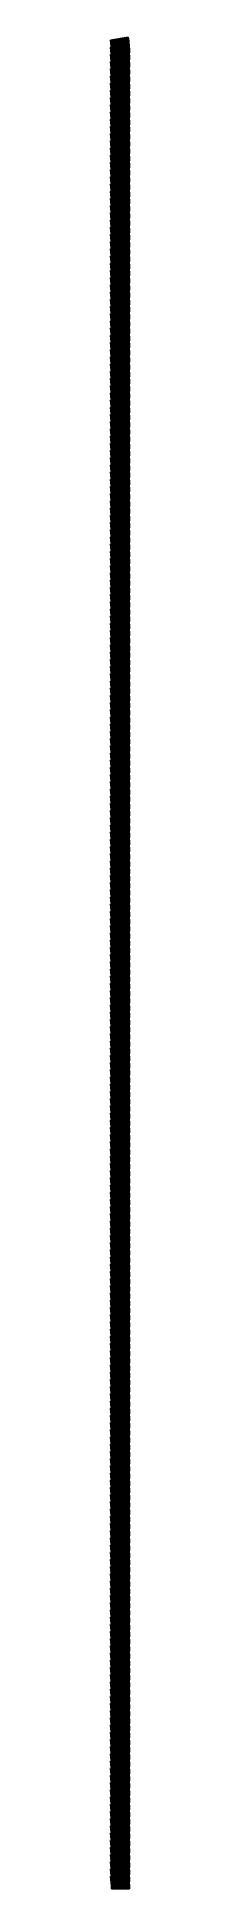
# Model space of a CAD drawing. Extents: x 21 to 26, y 10 to 524.
import ezdxf

# ---------------------------------------------------------------- set-up
doc = ezdxf.new("R2010")
doc.units = 0
doc.layers.add('paleta', color=255, linetype='CONTINUOUS')

msp = doc.modelspace()

# ---------------------------------------------------------------- linework, layer by layer
at = {"layer": 'paleta', "color": 255}
for p, q in [((20.7, 523.47), (25.62, 524.34)), ((21, 520), (26, 520))]:
    msp.add_line(p, q, dxfattribs=at)
at = {"layer": 'paleta', "color": 254}
for p, q in [((20.7, 521.47), (25.62, 522.34)), ((21, 518), (26, 518))]:
    msp.add_line(p, q, dxfattribs=at)
at = {"layer": 'paleta', "color": 253}
for p, q in [((20.7, 519.47), (25.62, 520.34)), ((21, 516), (26, 516))]:
    msp.add_line(p, q, dxfattribs=at)
at = {"layer": 'paleta', "color": 252}
for p, q in [((20.7, 517.47), (25.62, 518.34)), ((21, 514), (26, 514))]:
    msp.add_line(p, q, dxfattribs=at)
at = {"layer": 'paleta', "color": 251}
for p, q in [((20.7, 515.47), (25.62, 516.34)), ((21, 512), (26, 512))]:
    msp.add_line(p, q, dxfattribs=at)
at = {"layer": 'paleta', "color": 250}
for p, q in [((20.7, 513.47), (25.62, 514.34)), ((21, 510), (26, 510))]:
    msp.add_line(p, q, dxfattribs=at)
at = {"layer": 'paleta', "color": 249}
for p, q in [((20.7, 511.47), (25.62, 512.34)), ((21, 508), (26, 508))]:
    msp.add_line(p, q, dxfattribs=at)
at = {"layer": 'paleta', "color": 248}
for p, q in [((20.7, 509.47), (25.62, 510.34)), ((21, 506), (26, 506))]:
    msp.add_line(p, q, dxfattribs=at)
at = {"layer": 'paleta', "color": 247}
for p, q in [((20.7, 507.47), (25.62, 508.34)), ((21, 504), (26, 504))]:
    msp.add_line(p, q, dxfattribs=at)
at = {"layer": 'paleta', "color": 246}
for p, q in [((20.7, 505.47), (25.62, 506.34)), ((21, 502), (26, 502))]:
    msp.add_line(p, q, dxfattribs=at)
at = {"layer": 'paleta', "color": 245}
for p, q in [((20.7, 503.47), (25.62, 504.34)), ((21, 500), (26, 500))]:
    msp.add_line(p, q, dxfattribs=at)
at = {"layer": 'paleta', "color": 244}
for p, q in [((20.7, 501.47), (25.62, 502.34)), ((21, 498), (26, 498))]:
    msp.add_line(p, q, dxfattribs=at)
at = {"layer": 'paleta', "color": 243}
for p, q in [((20.7, 499.47), (25.62, 500.34)), ((21, 496), (26, 496))]:
    msp.add_line(p, q, dxfattribs=at)
at = {"layer": 'paleta', "color": 242}
for p, q in [((20.7, 497.47), (25.62, 498.34)), ((21, 494), (26, 494))]:
    msp.add_line(p, q, dxfattribs=at)
at = {"layer": 'paleta', "color": 241}
for p, q in [((20.7, 495.47), (25.62, 496.34)), ((21, 492), (26, 492))]:
    msp.add_line(p, q, dxfattribs=at)
at = {"layer": 'paleta', "color": 240}
for p, q in [((20.7, 493.47), (25.62, 494.34)), ((21, 490), (26, 490))]:
    msp.add_line(p, q, dxfattribs=at)
at = {"layer": 'paleta', "color": 239}
for p, q in [((20.7, 491.47), (25.62, 492.34)), ((21, 488), (26, 488))]:
    msp.add_line(p, q, dxfattribs=at)
at = {"layer": 'paleta', "color": 238}
for p, q in [((20.7, 489.47), (25.62, 490.34)), ((21, 486), (26, 486))]:
    msp.add_line(p, q, dxfattribs=at)
at = {"layer": 'paleta', "color": 237}
for p, q in [((20.7, 487.47), (25.62, 488.34)), ((21, 484), (26, 484))]:
    msp.add_line(p, q, dxfattribs=at)
at = {"layer": 'paleta', "color": 236}
for p, q in [((20.7, 485.47), (25.62, 486.34)), ((21, 482), (26, 482))]:
    msp.add_line(p, q, dxfattribs=at)
at = {"layer": 'paleta', "color": 235}
for p, q in [((20.7, 483.47), (25.62, 484.34)), ((21, 480), (26, 480))]:
    msp.add_line(p, q, dxfattribs=at)
at = {"layer": 'paleta', "color": 234}
for p, q in [((20.7, 481.47), (25.62, 482.34)), ((21, 478), (26, 478))]:
    msp.add_line(p, q, dxfattribs=at)
at = {"layer": 'paleta', "color": 233}
for p, q in [((20.7, 479.47), (25.62, 480.34)), ((21, 476), (26, 476))]:
    msp.add_line(p, q, dxfattribs=at)
at = {"layer": 'paleta', "color": 232}
for p, q in [((20.7, 477.47), (25.62, 478.34)), ((21, 474), (26, 474))]:
    msp.add_line(p, q, dxfattribs=at)
at = {"layer": 'paleta', "color": 231}
for p, q in [((20.7, 475.47), (25.62, 476.34)), ((21, 472), (26, 472))]:
    msp.add_line(p, q, dxfattribs=at)
at = {"layer": 'paleta', "color": 230}
for p, q in [((20.7, 473.47), (25.62, 474.34)), ((21, 470), (26, 470))]:
    msp.add_line(p, q, dxfattribs=at)
at = {"layer": 'paleta', "color": 229}
for p, q in [((20.7, 471.47), (25.62, 472.34)), ((21, 468), (26, 468))]:
    msp.add_line(p, q, dxfattribs=at)
at = {"layer": 'paleta', "color": 228}
for p, q in [((20.7, 469.47), (25.62, 470.34)), ((21, 466), (26, 466))]:
    msp.add_line(p, q, dxfattribs=at)
at = {"layer": 'paleta', "color": 227}
for p, q in [((20.7, 467.47), (25.62, 468.34)), ((21, 464), (26, 464))]:
    msp.add_line(p, q, dxfattribs=at)
at = {"layer": 'paleta', "color": 226}
for p, q in [((20.7, 465.47), (25.62, 466.34)), ((21, 462), (26, 462))]:
    msp.add_line(p, q, dxfattribs=at)
at = {"layer": 'paleta', "color": 225}
for p, q in [((20.7, 463.47), (25.62, 464.34)), ((21, 460), (26, 460))]:
    msp.add_line(p, q, dxfattribs=at)
at = {"layer": 'paleta', "color": 224}
for p, q in [((20.7, 461.47), (25.62, 462.34)), ((21, 458), (26, 458))]:
    msp.add_line(p, q, dxfattribs=at)
at = {"layer": 'paleta', "color": 223}
for p, q in [((20.7, 459.47), (25.62, 460.34)), ((21, 456), (26, 456))]:
    msp.add_line(p, q, dxfattribs=at)
at = {"layer": 'paleta', "color": 222}
for p, q in [((20.7, 457.47), (25.62, 458.34)), ((21, 454), (26, 454))]:
    msp.add_line(p, q, dxfattribs=at)
at = {"layer": 'paleta', "color": 221}
for p, q in [((20.7, 455.47), (25.62, 456.34)), ((21, 452), (26, 452))]:
    msp.add_line(p, q, dxfattribs=at)
at = {"layer": 'paleta', "color": 220}
for p, q in [((20.7, 453.47), (25.62, 454.34)), ((21, 450), (26, 450))]:
    msp.add_line(p, q, dxfattribs=at)
at = {"layer": 'paleta', "color": 219}
for p, q in [((20.7, 451.47), (25.62, 452.34)), ((21, 448), (26, 448))]:
    msp.add_line(p, q, dxfattribs=at)
at = {"layer": 'paleta', "color": 218}
for p, q in [((20.7, 449.47), (25.62, 450.34)), ((21, 446), (26, 446))]:
    msp.add_line(p, q, dxfattribs=at)
at = {"layer": 'paleta', "color": 217}
for p, q in [((20.7, 447.47), (25.62, 448.34)), ((21, 444), (26, 444))]:
    msp.add_line(p, q, dxfattribs=at)
at = {"layer": 'paleta', "color": 216}
for p, q in [((20.7, 445.47), (25.62, 446.34)), ((21, 442), (26, 442))]:
    msp.add_line(p, q, dxfattribs=at)
at = {"layer": 'paleta', "color": 215}
for p, q in [((20.7, 443.47), (25.62, 444.34)), ((21, 440), (26, 440))]:
    msp.add_line(p, q, dxfattribs=at)
at = {"layer": 'paleta', "color": 214}
for p, q in [((20.7, 441.47), (25.62, 442.34)), ((21, 438), (26, 438))]:
    msp.add_line(p, q, dxfattribs=at)
at = {"layer": 'paleta', "color": 213}
for p, q in [((20.7, 439.47), (25.62, 440.34)), ((21, 436), (26, 436))]:
    msp.add_line(p, q, dxfattribs=at)
at = {"layer": 'paleta', "color": 212}
for p, q in [((20.7, 437.47), (25.62, 438.34)), ((21, 434), (26, 434))]:
    msp.add_line(p, q, dxfattribs=at)
at = {"layer": 'paleta', "color": 211}
for p, q in [((20.7, 435.47), (25.62, 436.34)), ((21, 432), (26, 432))]:
    msp.add_line(p, q, dxfattribs=at)
at = {"layer": 'paleta', "color": 210}
for p, q in [((20.7, 433.47), (25.62, 434.34)), ((21, 430), (26, 430))]:
    msp.add_line(p, q, dxfattribs=at)
at = {"layer": 'paleta', "color": 209}
for p, q in [((20.7, 431.47), (25.62, 432.34)), ((21, 428), (26, 428))]:
    msp.add_line(p, q, dxfattribs=at)
at = {"layer": 'paleta', "color": 208}
for p, q in [((20.7, 429.47), (25.62, 430.34)), ((21, 426), (26, 426))]:
    msp.add_line(p, q, dxfattribs=at)
at = {"layer": 'paleta', "color": 207}
for p, q in [((20.7, 427.47), (25.62, 428.34)), ((21, 424), (26, 424))]:
    msp.add_line(p, q, dxfattribs=at)
at = {"layer": 'paleta', "color": 206}
for p, q in [((20.7, 425.47), (25.62, 426.34)), ((21, 422), (26, 422))]:
    msp.add_line(p, q, dxfattribs=at)
at = {"layer": 'paleta', "color": 205}
for p, q in [((20.7, 423.47), (25.62, 424.34)), ((21, 420), (26, 420))]:
    msp.add_line(p, q, dxfattribs=at)
at = {"layer": 'paleta', "color": 204}
for p, q in [((20.7, 421.47), (25.62, 422.34)), ((21, 418), (26, 418))]:
    msp.add_line(p, q, dxfattribs=at)
at = {"layer": 'paleta', "color": 203}
for p, q in [((20.7, 419.47), (25.62, 420.34)), ((21, 416), (26, 416))]:
    msp.add_line(p, q, dxfattribs=at)
at = {"layer": 'paleta', "color": 202}
for p, q in [((20.7, 417.47), (25.62, 418.34)), ((21, 414), (26, 414))]:
    msp.add_line(p, q, dxfattribs=at)
at = {"layer": 'paleta', "color": 201}
for p, q in [((20.7, 415.47), (25.62, 416.34)), ((21, 412), (26, 412))]:
    msp.add_line(p, q, dxfattribs=at)
at = {"layer": 'paleta', "color": 200}
for p, q in [((20.7, 413.47), (25.62, 414.34)), ((21, 410), (26, 410))]:
    msp.add_line(p, q, dxfattribs=at)
at = {"layer": 'paleta', "color": 199}
for p, q in [((20.7, 411.47), (25.62, 412.34)), ((21, 408), (26, 408))]:
    msp.add_line(p, q, dxfattribs=at)
at = {"layer": 'paleta', "color": 198}
for p, q in [((20.7, 409.47), (25.62, 410.34)), ((21, 406), (26, 406))]:
    msp.add_line(p, q, dxfattribs=at)
at = {"layer": 'paleta', "color": 197}
for p, q in [((20.7, 407.47), (25.62, 408.34)), ((21, 404), (26, 404))]:
    msp.add_line(p, q, dxfattribs=at)
at = {"layer": 'paleta', "color": 196}
for p, q in [((20.7, 405.47), (25.62, 406.34)), ((21, 402), (26, 402))]:
    msp.add_line(p, q, dxfattribs=at)
at = {"layer": 'paleta', "color": 195}
for p, q in [((20.7, 403.47), (25.62, 404.34)), ((21, 400), (26, 400))]:
    msp.add_line(p, q, dxfattribs=at)
at = {"layer": 'paleta', "color": 194}
for p, q in [((20.7, 401.47), (25.62, 402.34)), ((21, 398), (26, 398))]:
    msp.add_line(p, q, dxfattribs=at)
at = {"layer": 'paleta', "color": 193}
for p, q in [((20.7, 399.47), (25.62, 400.34)), ((21, 396), (26, 396))]:
    msp.add_line(p, q, dxfattribs=at)
at = {"layer": 'paleta', "color": 192}
for p, q in [((20.7, 397.47), (25.62, 398.34)), ((21, 394), (26, 394))]:
    msp.add_line(p, q, dxfattribs=at)
at = {"layer": 'paleta', "color": 191}
for p, q in [((20.7, 395.47), (25.62, 396.34)), ((21, 392), (26, 392))]:
    msp.add_line(p, q, dxfattribs=at)
at = {"layer": 'paleta', "color": 190}
for p, q in [((20.7, 393.47), (25.62, 394.34)), ((21, 390), (26, 390))]:
    msp.add_line(p, q, dxfattribs=at)
at = {"layer": 'paleta', "color": 189}
for p, q in [((20.7, 391.47), (25.62, 392.34)), ((21, 388), (26, 388))]:
    msp.add_line(p, q, dxfattribs=at)
at = {"layer": 'paleta', "color": 188}
for p, q in [((20.7, 389.47), (25.62, 390.34)), ((21, 386), (26, 386))]:
    msp.add_line(p, q, dxfattribs=at)
at = {"layer": 'paleta', "color": 187}
for p, q in [((20.7, 387.47), (25.62, 388.34)), ((21, 384), (26, 384))]:
    msp.add_line(p, q, dxfattribs=at)
at = {"layer": 'paleta', "color": 186}
for p, q in [((20.7, 385.47), (25.62, 386.34)), ((21, 382), (26, 382))]:
    msp.add_line(p, q, dxfattribs=at)
at = {"layer": 'paleta', "color": 185}
for p, q in [((20.7, 383.47), (25.62, 384.34)), ((21, 380), (26, 380))]:
    msp.add_line(p, q, dxfattribs=at)
at = {"layer": 'paleta', "color": 184}
for p, q in [((20.7, 381.47), (25.62, 382.34)), ((21, 378), (26, 378))]:
    msp.add_line(p, q, dxfattribs=at)
at = {"layer": 'paleta', "color": 183}
for p, q in [((20.7, 379.47), (25.62, 380.34)), ((21, 376), (26, 376))]:
    msp.add_line(p, q, dxfattribs=at)
at = {"layer": 'paleta', "color": 182}
for p, q in [((20.7, 377.47), (25.62, 378.34)), ((21, 374), (26, 374))]:
    msp.add_line(p, q, dxfattribs=at)
at = {"layer": 'paleta', "color": 181}
for p, q in [((20.7, 375.47), (25.62, 376.34)), ((21, 372), (26, 372))]:
    msp.add_line(p, q, dxfattribs=at)
at = {"layer": 'paleta', "color": 180}
for p, q in [((20.7, 373.47), (25.62, 374.34)), ((21, 370), (26, 370))]:
    msp.add_line(p, q, dxfattribs=at)
at = {"layer": 'paleta', "color": 179}
for p, q in [((20.7, 371.47), (25.62, 372.34)), ((21, 368), (26, 368))]:
    msp.add_line(p, q, dxfattribs=at)
at = {"layer": 'paleta', "color": 178}
for p, q in [((20.7, 369.47), (25.62, 370.34)), ((21, 366), (26, 366))]:
    msp.add_line(p, q, dxfattribs=at)
at = {"layer": 'paleta', "color": 177}
for p, q in [((20.7, 367.47), (25.62, 368.34)), ((21, 364), (26, 364))]:
    msp.add_line(p, q, dxfattribs=at)
at = {"layer": 'paleta', "color": 176}
for p, q in [((20.7, 365.47), (25.62, 366.34)), ((21, 362), (26, 362))]:
    msp.add_line(p, q, dxfattribs=at)
at = {"layer": 'paleta', "color": 175}
for p, q in [((20.7, 363.47), (25.62, 364.34)), ((21, 360), (26, 360))]:
    msp.add_line(p, q, dxfattribs=at)
at = {"layer": 'paleta', "color": 174}
for p, q in [((20.7, 361.47), (25.62, 362.34)), ((21, 358), (26, 358))]:
    msp.add_line(p, q, dxfattribs=at)
at = {"layer": 'paleta', "color": 173}
for p, q in [((20.7, 359.47), (25.62, 360.34)), ((21, 356), (26, 356))]:
    msp.add_line(p, q, dxfattribs=at)
at = {"layer": 'paleta', "color": 172}
for p, q in [((20.7, 357.47), (25.62, 358.34)), ((21, 354), (26, 354))]:
    msp.add_line(p, q, dxfattribs=at)
at = {"layer": 'paleta', "color": 171}
for p, q in [((20.7, 355.47), (25.62, 356.34)), ((21, 352), (26, 352))]:
    msp.add_line(p, q, dxfattribs=at)
at = {"layer": 'paleta', "color": 170}
for p, q in [((20.7, 353.47), (25.62, 354.34)), ((21, 350), (26, 350))]:
    msp.add_line(p, q, dxfattribs=at)
at = {"layer": 'paleta', "color": 169}
for p, q in [((20.7, 351.47), (25.62, 352.34)), ((21, 348), (26, 348))]:
    msp.add_line(p, q, dxfattribs=at)
at = {"layer": 'paleta', "color": 168}
for p, q in [((20.7, 349.47), (25.62, 350.34)), ((21, 346), (26, 346))]:
    msp.add_line(p, q, dxfattribs=at)
at = {"layer": 'paleta', "color": 167}
for p, q in [((20.7, 347.47), (25.62, 348.34)), ((21, 344), (26, 344))]:
    msp.add_line(p, q, dxfattribs=at)
at = {"layer": 'paleta', "color": 166}
for p, q in [((20.7, 345.47), (25.62, 346.34)), ((21, 342), (26, 342))]:
    msp.add_line(p, q, dxfattribs=at)
at = {"layer": 'paleta', "color": 165}
for p, q in [((20.7, 343.47), (25.62, 344.34)), ((21, 340), (26, 340))]:
    msp.add_line(p, q, dxfattribs=at)
at = {"layer": 'paleta', "color": 164}
for p, q in [((20.7, 341.47), (25.62, 342.34)), ((21, 338), (26, 338))]:
    msp.add_line(p, q, dxfattribs=at)
at = {"layer": 'paleta', "color": 163}
for p, q in [((20.7, 339.47), (25.62, 340.34)), ((21, 336), (26, 336))]:
    msp.add_line(p, q, dxfattribs=at)
at = {"layer": 'paleta', "color": 162}
for p, q in [((20.7, 337.47), (25.62, 338.34)), ((21, 334), (26, 334))]:
    msp.add_line(p, q, dxfattribs=at)
at = {"layer": 'paleta', "color": 161}
for p, q in [((20.7, 335.47), (25.62, 336.34)), ((21, 332), (26, 332))]:
    msp.add_line(p, q, dxfattribs=at)
at = {"layer": 'paleta', "color": 160}
for p, q in [((20.7, 333.47), (25.62, 334.34)), ((21, 330), (26, 330))]:
    msp.add_line(p, q, dxfattribs=at)
at = {"layer": 'paleta', "color": 159}
for p, q in [((20.7, 331.47), (25.62, 332.34)), ((21, 328), (26, 328))]:
    msp.add_line(p, q, dxfattribs=at)
at = {"layer": 'paleta', "color": 158}
for p, q in [((20.7, 329.47), (25.62, 330.34)), ((21, 326), (26, 326))]:
    msp.add_line(p, q, dxfattribs=at)
at = {"layer": 'paleta', "color": 157}
for p, q in [((20.7, 327.47), (25.62, 328.34)), ((21, 324), (26, 324))]:
    msp.add_line(p, q, dxfattribs=at)
at = {"layer": 'paleta', "color": 156}
for p, q in [((20.7, 325.47), (25.62, 326.34)), ((21, 322), (26, 322))]:
    msp.add_line(p, q, dxfattribs=at)
at = {"layer": 'paleta', "color": 155}
for p, q in [((20.7, 323.47), (25.62, 324.34)), ((21, 320), (26, 320))]:
    msp.add_line(p, q, dxfattribs=at)
at = {"layer": 'paleta', "color": 154}
for p, q in [((20.7, 321.47), (25.62, 322.34)), ((21, 318), (26, 318))]:
    msp.add_line(p, q, dxfattribs=at)
at = {"layer": 'paleta', "color": 153}
for p, q in [((20.7, 319.47), (25.62, 320.34)), ((21, 316), (26, 316))]:
    msp.add_line(p, q, dxfattribs=at)
at = {"layer": 'paleta', "color": 152}
for p, q in [((20.7, 317.47), (25.62, 318.34)), ((21, 314), (26, 314))]:
    msp.add_line(p, q, dxfattribs=at)
at = {"layer": 'paleta', "color": 151}
for p, q in [((20.7, 315.47), (25.62, 316.34)), ((21, 312), (26, 312))]:
    msp.add_line(p, q, dxfattribs=at)
at = {"layer": 'paleta', "color": 150}
for p, q in [((20.7, 313.47), (25.62, 314.34)), ((21, 310), (26, 310))]:
    msp.add_line(p, q, dxfattribs=at)
at = {"layer": 'paleta', "color": 149}
for p, q in [((20.7, 311.47), (25.62, 312.34)), ((21, 308), (26, 308))]:
    msp.add_line(p, q, dxfattribs=at)
at = {"layer": 'paleta', "color": 148}
for p, q in [((20.7, 309.47), (25.62, 310.34)), ((21, 306), (26, 306))]:
    msp.add_line(p, q, dxfattribs=at)
at = {"layer": 'paleta', "color": 147}
for p, q in [((20.7, 307.47), (25.62, 308.34)), ((21, 304), (26, 304))]:
    msp.add_line(p, q, dxfattribs=at)
at = {"layer": 'paleta', "color": 146}
for p, q in [((20.7, 305.47), (25.62, 306.34)), ((21, 302), (26, 302))]:
    msp.add_line(p, q, dxfattribs=at)
at = {"layer": 'paleta', "color": 145}
for p, q in [((20.7, 303.47), (25.62, 304.34)), ((21, 300), (26, 300))]:
    msp.add_line(p, q, dxfattribs=at)
at = {"layer": 'paleta', "color": 144}
for p, q in [((20.7, 301.47), (25.62, 302.34)), ((21, 298), (26, 298))]:
    msp.add_line(p, q, dxfattribs=at)
at = {"layer": 'paleta', "color": 143}
for p, q in [((20.7, 299.47), (25.62, 300.34)), ((21, 296), (26, 296))]:
    msp.add_line(p, q, dxfattribs=at)
at = {"layer": 'paleta', "color": 142}
for p, q in [((20.7, 297.47), (25.62, 298.34)), ((21, 294), (26, 294))]:
    msp.add_line(p, q, dxfattribs=at)
at = {"layer": 'paleta', "color": 141}
for p, q in [((20.7, 295.47), (25.62, 296.34)), ((21, 292), (26, 292))]:
    msp.add_line(p, q, dxfattribs=at)
at = {"layer": 'paleta', "color": 140}
for p, q in [((20.7, 293.47), (25.62, 294.34)), ((21, 290), (26, 290))]:
    msp.add_line(p, q, dxfattribs=at)
at = {"layer": 'paleta', "color": 139}
for p, q in [((20.7, 291.47), (25.62, 292.34)), ((21, 288), (26, 288))]:
    msp.add_line(p, q, dxfattribs=at)
at = {"layer": 'paleta', "color": 138}
for p, q in [((20.7, 289.47), (25.62, 290.34)), ((21, 286), (26, 286))]:
    msp.add_line(p, q, dxfattribs=at)
at = {"layer": 'paleta', "color": 137}
for p, q in [((20.7, 287.47), (25.62, 288.34)), ((21, 284), (26, 284))]:
    msp.add_line(p, q, dxfattribs=at)
at = {"layer": 'paleta', "color": 136}
for p, q in [((20.7, 285.47), (25.62, 286.34)), ((21, 282), (26, 282))]:
    msp.add_line(p, q, dxfattribs=at)
at = {"layer": 'paleta', "color": 135}
for p, q in [((20.7, 283.47), (25.62, 284.34)), ((21, 280), (26, 280))]:
    msp.add_line(p, q, dxfattribs=at)
at = {"layer": 'paleta', "color": 134}
for p, q in [((20.7, 281.47), (25.62, 282.34)), ((21, 278), (26, 278))]:
    msp.add_line(p, q, dxfattribs=at)
at = {"layer": 'paleta', "color": 133}
for p, q in [((20.7, 279.47), (25.62, 280.34)), ((21, 276), (26, 276))]:
    msp.add_line(p, q, dxfattribs=at)
at = {"layer": 'paleta', "color": 132}
for p, q in [((20.7, 277.47), (25.62, 278.34)), ((21, 274), (26, 274))]:
    msp.add_line(p, q, dxfattribs=at)
at = {"layer": 'paleta', "color": 131}
for p, q in [((20.7, 275.47), (25.62, 276.34)), ((21, 272), (26, 272))]:
    msp.add_line(p, q, dxfattribs=at)
at = {"layer": 'paleta', "color": 130}
for p, q in [((20.7, 273.47), (25.62, 274.34)), ((21, 270), (26, 270))]:
    msp.add_line(p, q, dxfattribs=at)
at = {"layer": 'paleta', "color": 129}
for p, q in [((20.7, 271.47), (25.62, 272.34)), ((21, 268), (26, 268))]:
    msp.add_line(p, q, dxfattribs=at)
at = {"layer": 'paleta', "color": 128}
for p, q in [((20.7, 269.47), (25.62, 270.34)), ((21, 266), (26, 266))]:
    msp.add_line(p, q, dxfattribs=at)
at = {"layer": 'paleta', "color": 127}
for p, q in [((20.7, 267.47), (25.62, 268.34)), ((21, 264), (26, 264))]:
    msp.add_line(p, q, dxfattribs=at)
at = {"layer": 'paleta', "color": 126}
for p, q in [((20.7, 265.47), (25.62, 266.34)), ((21, 262), (26, 262))]:
    msp.add_line(p, q, dxfattribs=at)
at = {"layer": 'paleta', "color": 125}
for p, q in [((20.7, 263.47), (25.62, 264.34)), ((21, 260), (26, 260))]:
    msp.add_line(p, q, dxfattribs=at)
at = {"layer": 'paleta', "color": 124}
for p, q in [((20.7, 261.47), (25.62, 262.34)), ((21, 258), (26, 258))]:
    msp.add_line(p, q, dxfattribs=at)
at = {"layer": 'paleta', "color": 123}
for p, q in [((20.7, 259.47), (25.62, 260.34)), ((21, 256), (26, 256))]:
    msp.add_line(p, q, dxfattribs=at)
at = {"layer": 'paleta', "color": 122}
for p, q in [((20.7, 257.47), (25.62, 258.34)), ((21, 254), (26, 254))]:
    msp.add_line(p, q, dxfattribs=at)
at = {"layer": 'paleta', "color": 121}
for p, q in [((20.7, 255.47), (25.62, 256.34)), ((21, 252), (26, 252))]:
    msp.add_line(p, q, dxfattribs=at)
at = {"layer": 'paleta', "color": 120}
for p, q in [((20.7, 253.47), (25.62, 254.34)), ((21, 250), (26, 250))]:
    msp.add_line(p, q, dxfattribs=at)
at = {"layer": 'paleta', "color": 119}
for p, q in [((20.7, 251.47), (25.62, 252.34)), ((21, 248), (26, 248))]:
    msp.add_line(p, q, dxfattribs=at)
at = {"layer": 'paleta', "color": 118}
for p, q in [((20.7, 249.47), (25.62, 250.34)), ((21, 246), (26, 246))]:
    msp.add_line(p, q, dxfattribs=at)
at = {"layer": 'paleta', "color": 117}
for p, q in [((20.7, 247.47), (25.62, 248.34)), ((21, 244), (26, 244))]:
    msp.add_line(p, q, dxfattribs=at)
at = {"layer": 'paleta', "color": 116}
for p, q in [((20.7, 245.47), (25.62, 246.34)), ((21, 242), (26, 242))]:
    msp.add_line(p, q, dxfattribs=at)
at = {"layer": 'paleta', "color": 115}
for p, q in [((20.7, 243.47), (25.62, 244.34)), ((21, 240), (26, 240))]:
    msp.add_line(p, q, dxfattribs=at)
at = {"layer": 'paleta', "color": 114}
for p, q in [((20.7, 241.47), (25.62, 242.34)), ((21, 238), (26, 238))]:
    msp.add_line(p, q, dxfattribs=at)
at = {"layer": 'paleta', "color": 113}
for p, q in [((20.7, 239.47), (25.62, 240.34)), ((21, 236), (26, 236))]:
    msp.add_line(p, q, dxfattribs=at)
at = {"layer": 'paleta', "color": 112}
for p, q in [((20.7, 237.47), (25.62, 238.34)), ((21, 234), (26, 234))]:
    msp.add_line(p, q, dxfattribs=at)
at = {"layer": 'paleta', "color": 111}
for p, q in [((20.7, 235.47), (25.62, 236.34)), ((21, 232), (26, 232))]:
    msp.add_line(p, q, dxfattribs=at)
at = {"layer": 'paleta', "color": 110}
for p, q in [((20.7, 233.47), (25.62, 234.34)), ((21, 230), (26, 230))]:
    msp.add_line(p, q, dxfattribs=at)
at = {"layer": 'paleta', "color": 109}
for p, q in [((20.7, 231.47), (25.62, 232.34)), ((21, 228), (26, 228))]:
    msp.add_line(p, q, dxfattribs=at)
at = {"layer": 'paleta', "color": 108}
for p, q in [((20.7, 229.47), (25.62, 230.34)), ((21, 226), (26, 226))]:
    msp.add_line(p, q, dxfattribs=at)
at = {"layer": 'paleta', "color": 107}
for p, q in [((20.7, 227.47), (25.62, 228.34)), ((21, 224), (26, 224))]:
    msp.add_line(p, q, dxfattribs=at)
at = {"layer": 'paleta', "color": 106}
for p, q in [((20.7, 225.47), (25.62, 226.34)), ((21, 222), (26, 222))]:
    msp.add_line(p, q, dxfattribs=at)
at = {"layer": 'paleta', "color": 105}
for p, q in [((20.7, 223.47), (25.62, 224.34)), ((21, 220), (26, 220))]:
    msp.add_line(p, q, dxfattribs=at)
at = {"layer": 'paleta', "color": 104}
for p, q in [((20.7, 221.47), (25.62, 222.34)), ((21, 218), (26, 218))]:
    msp.add_line(p, q, dxfattribs=at)
at = {"layer": 'paleta', "color": 103}
for p, q in [((20.7, 219.47), (25.62, 220.34)), ((21, 216), (26, 216))]:
    msp.add_line(p, q, dxfattribs=at)
at = {"layer": 'paleta', "color": 102}
for p, q in [((20.7, 217.47), (25.62, 218.34)), ((21, 214), (26, 214))]:
    msp.add_line(p, q, dxfattribs=at)
at = {"layer": 'paleta', "color": 101}
for p, q in [((20.7, 215.47), (25.62, 216.34)), ((21, 212), (26, 212))]:
    msp.add_line(p, q, dxfattribs=at)
at = {"layer": 'paleta', "color": 100}
for p, q in [((20.7, 213.47), (25.62, 214.34)), ((21, 210), (26, 210))]:
    msp.add_line(p, q, dxfattribs=at)
at = {"layer": 'paleta', "color": 99}
for p, q in [((20.7, 211.47), (25.62, 212.34)), ((21, 208), (26, 208))]:
    msp.add_line(p, q, dxfattribs=at)
at = {"layer": 'paleta', "color": 98}
for p, q in [((20.7, 209.47), (25.62, 210.34)), ((21, 206), (26, 206))]:
    msp.add_line(p, q, dxfattribs=at)
at = {"layer": 'paleta', "color": 97}
for p, q in [((20.7, 207.47), (25.62, 208.34)), ((21, 204), (26, 204))]:
    msp.add_line(p, q, dxfattribs=at)
at = {"layer": 'paleta', "color": 96}
for p, q in [((20.7, 205.47), (25.62, 206.34)), ((21, 202), (26, 202))]:
    msp.add_line(p, q, dxfattribs=at)
at = {"layer": 'paleta', "color": 95}
for p, q in [((20.7, 203.47), (25.62, 204.34)), ((21, 200), (26, 200))]:
    msp.add_line(p, q, dxfattribs=at)
at = {"layer": 'paleta', "color": 94}
for p, q in [((20.7, 201.47), (25.62, 202.34)), ((21, 198), (26, 198))]:
    msp.add_line(p, q, dxfattribs=at)
at = {"layer": 'paleta', "color": 93}
for p, q in [((20.7, 199.47), (25.62, 200.34)), ((21, 196), (26, 196))]:
    msp.add_line(p, q, dxfattribs=at)
at = {"layer": 'paleta', "color": 92}
for p, q in [((20.7, 197.47), (25.62, 198.34)), ((21, 194), (26, 194))]:
    msp.add_line(p, q, dxfattribs=at)
at = {"layer": 'paleta', "color": 91}
for p, q in [((20.7, 195.47), (25.62, 196.34)), ((21, 192), (26, 192))]:
    msp.add_line(p, q, dxfattribs=at)
at = {"layer": 'paleta', "color": 90}
for p, q in [((20.7, 193.47), (25.62, 194.34)), ((21, 190), (26, 190))]:
    msp.add_line(p, q, dxfattribs=at)
at = {"layer": 'paleta', "color": 89}
for p, q in [((20.7, 191.47), (25.62, 192.34)), ((21, 188), (26, 188))]:
    msp.add_line(p, q, dxfattribs=at)
at = {"layer": 'paleta', "color": 88}
for p, q in [((20.7, 189.47), (25.62, 190.34)), ((21, 186), (26, 186))]:
    msp.add_line(p, q, dxfattribs=at)
at = {"layer": 'paleta', "color": 87}
for p, q in [((20.7, 187.47), (25.62, 188.34)), ((21, 184), (26, 184))]:
    msp.add_line(p, q, dxfattribs=at)
at = {"layer": 'paleta', "color": 86}
for p, q in [((20.7, 185.47), (25.62, 186.34)), ((21, 182), (26, 182))]:
    msp.add_line(p, q, dxfattribs=at)
at = {"layer": 'paleta', "color": 85}
for p, q in [((20.7, 183.47), (25.62, 184.34)), ((21, 180), (26, 180))]:
    msp.add_line(p, q, dxfattribs=at)
at = {"layer": 'paleta', "color": 84}
for p, q in [((20.7, 181.47), (25.62, 182.34)), ((21, 178), (26, 178))]:
    msp.add_line(p, q, dxfattribs=at)
at = {"layer": 'paleta', "color": 83}
for p, q in [((20.7, 179.47), (25.62, 180.34)), ((21, 176), (26, 176))]:
    msp.add_line(p, q, dxfattribs=at)
at = {"layer": 'paleta', "color": 82}
for p, q in [((20.7, 177.47), (25.62, 178.34)), ((21, 174), (26, 174))]:
    msp.add_line(p, q, dxfattribs=at)
at = {"layer": 'paleta', "color": 81}
for p, q in [((20.7, 175.47), (25.62, 176.34)), ((21, 172), (26, 172))]:
    msp.add_line(p, q, dxfattribs=at)
at = {"layer": 'paleta', "color": 80}
for p, q in [((20.7, 173.47), (25.62, 174.34)), ((21, 170), (26, 170))]:
    msp.add_line(p, q, dxfattribs=at)
at = {"layer": 'paleta', "color": 79}
for p, q in [((20.7, 171.47), (25.62, 172.34)), ((21, 168), (26, 168))]:
    msp.add_line(p, q, dxfattribs=at)
at = {"layer": 'paleta', "color": 78}
for p, q in [((20.7, 169.47), (25.62, 170.34)), ((21, 166), (26, 166))]:
    msp.add_line(p, q, dxfattribs=at)
at = {"layer": 'paleta', "color": 77}
for p, q in [((20.7, 167.47), (25.62, 168.34)), ((21, 164), (26, 164))]:
    msp.add_line(p, q, dxfattribs=at)
at = {"layer": 'paleta', "color": 76}
for p, q in [((20.7, 165.47), (25.62, 166.34)), ((21, 162), (26, 162))]:
    msp.add_line(p, q, dxfattribs=at)
at = {"layer": 'paleta', "color": 75}
for p, q in [((20.7, 163.47), (25.62, 164.34)), ((21, 160), (26, 160))]:
    msp.add_line(p, q, dxfattribs=at)
at = {"layer": 'paleta', "color": 74}
for p, q in [((20.7, 161.47), (25.62, 162.34)), ((21, 158), (26, 158))]:
    msp.add_line(p, q, dxfattribs=at)
at = {"layer": 'paleta', "color": 73}
for p, q in [((20.7, 159.47), (25.62, 160.34)), ((21, 156), (26, 156))]:
    msp.add_line(p, q, dxfattribs=at)
at = {"layer": 'paleta', "color": 72}
for p, q in [((20.7, 157.47), (25.62, 158.34)), ((21, 154), (26, 154))]:
    msp.add_line(p, q, dxfattribs=at)
at = {"layer": 'paleta', "color": 71}
for p, q in [((20.7, 155.47), (25.62, 156.34)), ((21, 152), (26, 152))]:
    msp.add_line(p, q, dxfattribs=at)
at = {"layer": 'paleta', "color": 70}
for p, q in [((20.7, 153.47), (25.62, 154.34)), ((21, 150), (26, 150))]:
    msp.add_line(p, q, dxfattribs=at)
at = {"layer": 'paleta', "color": 69}
for p, q in [((20.7, 151.47), (25.62, 152.34)), ((21, 148), (26, 148))]:
    msp.add_line(p, q, dxfattribs=at)
at = {"layer": 'paleta', "color": 68}
for p, q in [((20.7, 149.47), (25.62, 150.34)), ((21, 146), (26, 146))]:
    msp.add_line(p, q, dxfattribs=at)
at = {"layer": 'paleta', "color": 67}
for p, q in [((20.7, 147.47), (25.62, 148.34)), ((21, 144), (26, 144))]:
    msp.add_line(p, q, dxfattribs=at)
at = {"layer": 'paleta', "color": 66}
for p, q in [((20.7, 145.47), (25.62, 146.34)), ((21, 142), (26, 142))]:
    msp.add_line(p, q, dxfattribs=at)
at = {"layer": 'paleta', "color": 65}
for p, q in [((20.7, 143.47), (25.62, 144.34)), ((21, 140), (26, 140))]:
    msp.add_line(p, q, dxfattribs=at)
at = {"layer": 'paleta', "color": 64}
for p, q in [((20.7, 141.47), (25.62, 142.34)), ((21, 138), (26, 138))]:
    msp.add_line(p, q, dxfattribs=at)
at = {"layer": 'paleta', "color": 63}
for p, q in [((20.7, 139.47), (25.62, 140.34)), ((21, 136), (26, 136))]:
    msp.add_line(p, q, dxfattribs=at)
at = {"layer": 'paleta', "color": 62}
for p, q in [((20.7, 137.47), (25.62, 138.34)), ((21, 134), (26, 134))]:
    msp.add_line(p, q, dxfattribs=at)
at = {"layer": 'paleta', "color": 61}
for p, q in [((20.7, 135.47), (25.62, 136.34)), ((21, 132), (26, 132))]:
    msp.add_line(p, q, dxfattribs=at)
at = {"layer": 'paleta', "color": 60}
for p, q in [((20.7, 133.47), (25.62, 134.34)), ((21, 130), (26, 130))]:
    msp.add_line(p, q, dxfattribs=at)
at = {"layer": 'paleta', "color": 59}
for p, q in [((20.7, 131.47), (25.62, 132.34)), ((21, 128), (26, 128))]:
    msp.add_line(p, q, dxfattribs=at)
at = {"layer": 'paleta', "color": 58}
for p, q in [((20.7, 129.47), (25.62, 130.34)), ((21, 126), (26, 126))]:
    msp.add_line(p, q, dxfattribs=at)
at = {"layer": 'paleta', "color": 57}
for p, q in [((20.7, 127.47), (25.62, 128.34)), ((21, 124), (26, 124))]:
    msp.add_line(p, q, dxfattribs=at)
at = {"layer": 'paleta', "color": 56}
for p, q in [((20.7, 125.47), (25.62, 126.34)), ((21, 122), (26, 122))]:
    msp.add_line(p, q, dxfattribs=at)
at = {"layer": 'paleta', "color": 55}
for p, q in [((20.7, 123.47), (25.62, 124.34)), ((21, 120), (26, 120))]:
    msp.add_line(p, q, dxfattribs=at)
at = {"layer": 'paleta', "color": 54}
for p, q in [((20.7, 121.47), (25.62, 122.34)), ((21, 118), (26, 118))]:
    msp.add_line(p, q, dxfattribs=at)
at = {"layer": 'paleta', "color": 53}
for p, q in [((20.7, 119.47), (25.62, 120.34)), ((21, 116), (26, 116))]:
    msp.add_line(p, q, dxfattribs=at)
at = {"layer": 'paleta', "color": 52}
for p, q in [((20.7, 117.47), (25.62, 118.34)), ((21, 114), (26, 114))]:
    msp.add_line(p, q, dxfattribs=at)
at = {"layer": 'paleta', "color": 51}
for p, q in [((20.7, 115.47), (25.62, 116.34)), ((21, 112), (26, 112))]:
    msp.add_line(p, q, dxfattribs=at)
at = {"layer": 'paleta', "color": 50}
for p, q in [((20.7, 113.47), (25.62, 114.34)), ((21, 110), (26, 110))]:
    msp.add_line(p, q, dxfattribs=at)
at = {"layer": 'paleta', "color": 49}
for p, q in [((20.7, 111.47), (25.62, 112.34)), ((21, 108), (26, 108))]:
    msp.add_line(p, q, dxfattribs=at)
at = {"layer": 'paleta', "color": 48}
for p, q in [((20.7, 109.47), (25.62, 110.34)), ((21, 106), (26, 106))]:
    msp.add_line(p, q, dxfattribs=at)
at = {"layer": 'paleta', "color": 47}
for p, q in [((20.7, 107.47), (25.62, 108.34)), ((21, 104), (26, 104))]:
    msp.add_line(p, q, dxfattribs=at)
at = {"layer": 'paleta', "color": 46}
for p, q in [((20.7, 105.47), (25.62, 106.34)), ((21, 102), (26, 102))]:
    msp.add_line(p, q, dxfattribs=at)
at = {"layer": 'paleta', "color": 45}
for p, q in [((20.7, 103.47), (25.62, 104.34)), ((21, 100), (26, 100))]:
    msp.add_line(p, q, dxfattribs=at)
at = {"layer": 'paleta', "color": 44}
for p, q in [((20.7, 101.47), (25.62, 102.34)), ((21, 98), (26, 98))]:
    msp.add_line(p, q, dxfattribs=at)
at = {"layer": 'paleta', "color": 43}
for p, q in [((20.7, 99.47), (25.62, 100.34)), ((21, 96), (26, 96))]:
    msp.add_line(p, q, dxfattribs=at)
at = {"layer": 'paleta', "color": 42}
for p, q in [((20.7, 97.47), (25.62, 98.34)), ((21, 94), (26, 94))]:
    msp.add_line(p, q, dxfattribs=at)
at = {"layer": 'paleta', "color": 41}
for p, q in [((20.7, 95.47), (25.62, 96.34)), ((21, 92), (26, 92))]:
    msp.add_line(p, q, dxfattribs=at)
at = {"layer": 'paleta', "color": 40}
for p, q in [((20.7, 93.47), (25.62, 94.34)), ((21, 90), (26, 90))]:
    msp.add_line(p, q, dxfattribs=at)
at = {"layer": 'paleta', "color": 39}
for p, q in [((20.7, 91.47), (25.62, 92.34)), ((21, 88), (26, 88))]:
    msp.add_line(p, q, dxfattribs=at)
at = {"layer": 'paleta', "color": 38}
for p, q in [((20.7, 89.47), (25.62, 90.34)), ((21, 86), (26, 86))]:
    msp.add_line(p, q, dxfattribs=at)
at = {"layer": 'paleta', "color": 37}
for p, q in [((20.7, 87.47), (25.62, 88.34)), ((21, 84), (26, 84))]:
    msp.add_line(p, q, dxfattribs=at)
at = {"layer": 'paleta', "color": 36}
for p, q in [((20.7, 85.47), (25.62, 86.34)), ((21, 82), (26, 82))]:
    msp.add_line(p, q, dxfattribs=at)
at = {"layer": 'paleta', "color": 35}
for p, q in [((20.7, 83.47), (25.62, 84.34)), ((21, 80), (26, 80))]:
    msp.add_line(p, q, dxfattribs=at)
at = {"layer": 'paleta', "color": 34}
for p, q in [((20.7, 81.47), (25.62, 82.34)), ((21, 78), (26, 78))]:
    msp.add_line(p, q, dxfattribs=at)
at = {"layer": 'paleta', "color": 33}
for p, q in [((20.7, 79.47), (25.62, 80.34)), ((21, 76), (26, 76))]:
    msp.add_line(p, q, dxfattribs=at)
at = {"layer": 'paleta', "color": 32}
for p, q in [((20.7, 77.47), (25.62, 78.34)), ((21, 74), (26, 74))]:
    msp.add_line(p, q, dxfattribs=at)
at = {"layer": 'paleta', "color": 31}
for p, q in [((20.7, 75.47), (25.62, 76.34)), ((21, 72), (26, 72))]:
    msp.add_line(p, q, dxfattribs=at)
at = {"layer": 'paleta', "color": 30}
for p, q in [((20.7, 73.47), (25.62, 74.34)), ((21, 70), (26, 70))]:
    msp.add_line(p, q, dxfattribs=at)
at = {"layer": 'paleta', "color": 29}
for p, q in [((20.7, 71.47), (25.62, 72.34)), ((21, 68), (26, 68))]:
    msp.add_line(p, q, dxfattribs=at)
at = {"layer": 'paleta', "color": 28}
for p, q in [((20.7, 69.47), (25.62, 70.34)), ((21, 66), (26, 66))]:
    msp.add_line(p, q, dxfattribs=at)
at = {"layer": 'paleta', "color": 27}
for p, q in [((20.7, 67.47), (25.62, 68.34)), ((21, 64), (26, 64))]:
    msp.add_line(p, q, dxfattribs=at)
at = {"layer": 'paleta', "color": 26}
for p, q in [((20.7, 65.47), (25.62, 66.34)), ((21, 62), (26, 62))]:
    msp.add_line(p, q, dxfattribs=at)
at = {"layer": 'paleta', "color": 25}
for p, q in [((20.7, 63.47), (25.62, 64.34)), ((21, 60), (26, 60))]:
    msp.add_line(p, q, dxfattribs=at)
at = {"layer": 'paleta', "color": 24}
for p, q in [((20.7, 61.47), (25.62, 62.34)), ((21, 58), (26, 58))]:
    msp.add_line(p, q, dxfattribs=at)
at = {"layer": 'paleta', "color": 23}
for p, q in [((20.7, 59.47), (25.62, 60.34)), ((21, 56), (26, 56))]:
    msp.add_line(p, q, dxfattribs=at)
at = {"layer": 'paleta', "color": 22}
for p, q in [((20.7, 57.47), (25.62, 58.34)), ((21, 54), (26, 54))]:
    msp.add_line(p, q, dxfattribs=at)
at = {"layer": 'paleta', "color": 21}
for p, q in [((20.7, 55.47), (25.62, 56.34)), ((21, 52), (26, 52))]:
    msp.add_line(p, q, dxfattribs=at)
at = {"layer": 'paleta', "color": 20}
for p, q in [((20.7, 53.47), (25.62, 54.34)), ((21, 50), (26, 50))]:
    msp.add_line(p, q, dxfattribs=at)
at = {"layer": 'paleta', "color": 19}
for p, q in [((20.7, 51.47), (25.62, 52.34)), ((21, 48), (26, 48))]:
    msp.add_line(p, q, dxfattribs=at)
at = {"layer": 'paleta', "color": 18}
for p, q in [((20.7, 49.47), (25.62, 50.34)), ((21, 46), (26, 46))]:
    msp.add_line(p, q, dxfattribs=at)
at = {"layer": 'paleta', "color": 17}
for p, q in [((20.7, 47.47), (25.62, 48.34)), ((21, 44), (26, 44))]:
    msp.add_line(p, q, dxfattribs=at)
at = {"layer": 'paleta', "color": 16}
for p, q in [((20.7, 45.47), (25.62, 46.34)), ((21, 42), (26, 42))]:
    msp.add_line(p, q, dxfattribs=at)
at = {"layer": 'paleta', "color": 15}
for p, q in [((20.7, 43.47), (25.62, 44.34)), ((21, 40), (26, 40))]:
    msp.add_line(p, q, dxfattribs=at)
at = {"layer": 'paleta', "color": 14}
for p, q in [((20.7, 41.47), (25.62, 42.34)), ((21, 38), (26, 38))]:
    msp.add_line(p, q, dxfattribs=at)
at = {"layer": 'paleta', "color": 13}
for p, q in [((20.7, 39.47), (25.62, 40.34)), ((21, 36), (26, 36))]:
    msp.add_line(p, q, dxfattribs=at)
at = {"layer": 'paleta', "color": 12}
for p, q in [((20.7, 37.47), (25.62, 38.34)), ((21, 34), (26, 34))]:
    msp.add_line(p, q, dxfattribs=at)
at = {"layer": 'paleta', "color": 11}
for p, q in [((20.7, 35.47), (25.62, 36.34)), ((21, 32), (26, 32))]:
    msp.add_line(p, q, dxfattribs=at)
at = {"layer": 'paleta', "color": 10}
for p, q in [((20.7, 33.47), (25.62, 34.34)), ((21, 30), (26, 30))]:
    msp.add_line(p, q, dxfattribs=at)
at = {"layer": 'paleta', "color": 9}
for p, q in [((20.7, 31.47), (25.62, 32.34)), ((21, 28), (26, 28))]:
    msp.add_line(p, q, dxfattribs=at)
at = {"layer": 'paleta', "color": 8}
for p, q in [((20.7, 29.47), (25.62, 30.34)), ((21, 26), (26, 26))]:
    msp.add_line(p, q, dxfattribs=at)
at = {"layer": 'paleta', "color": 7}
for p, q in [((20.7, 27.47), (25.62, 28.34)), ((21, 24), (26, 24))]:
    msp.add_line(p, q, dxfattribs=at)
at = {"layer": 'paleta', "color": 6}
for p, q in [((20.7, 25.47), (25.62, 26.34)), ((21, 22), (26, 22))]:
    msp.add_line(p, q, dxfattribs=at)
at = {"layer": 'paleta', "color": 5}
for p, q in [((20.7, 23.47), (25.62, 24.34)), ((21, 20), (26, 20))]:
    msp.add_line(p, q, dxfattribs=at)
at = {"layer": 'paleta', "color": 4}
for p, q in [((20.7, 21.47), (25.62, 22.34)), ((21, 18), (26, 18))]:
    msp.add_line(p, q, dxfattribs=at)
at = {"layer": 'paleta', "color": 3}
for p, q in [((20.7, 19.47), (25.62, 20.34)), ((21, 16), (26, 16))]:
    msp.add_line(p, q, dxfattribs=at)
at = {"layer": 'paleta', "color": 2}
for p, q in [((20.7, 17.47), (25.62, 18.34)), ((21, 14), (26, 14))]:
    msp.add_line(p, q, dxfattribs=at)
at = {"layer": 'paleta', "color": 1}
for p, q in [((20.7, 15.47), (25.62, 16.34)), ((21, 12), (26, 12))]:
    msp.add_line(p, q, dxfattribs=at)
at = {"layer": 'paleta', "color": 0}
for p, q in [((20.7, 13.47), (25.62, 14.34)), ((21, 10), (26, 10))]:
    msp.add_line(p, q, dxfattribs=at)
at = {"layer": 'paleta', "color": 255}
for radius in [20, 20, 20.1, 20.2, 20.3, 20.4, 20.5, 20.6, 20.7, 20.8, 21, 21.1, 21.2, 21.3, 21.4, 21.5, 21.6, 21.7, 21.8, 22, 22.1, 22.2, 22.3, 22.4, 22.5, 22.6, 22.7, 22.8, 23, 23.1, 23.2, 23.3, 23.4, 23.5, 23.6, 23.7, 23.8, 24, 24.1, 24.2, 24.3, 24.4, 24.5, 24.6, 24.7, 24.8, 25]:
    msp.add_arc((1, 520), radius, 360, 10, dxfattribs=at)
at = {"layer": 'paleta', "color": 254}
for radius in [20, 20, 20.1, 20.2, 20.3, 20.4, 20.5, 20.6, 20.7, 20.8, 21, 21.1, 21.2, 21.3, 21.4, 21.5, 21.6, 21.7, 21.8, 22, 22.1, 22.2, 22.3, 22.4, 22.5, 22.6, 22.7, 22.8, 23, 23.1, 23.2, 23.3, 23.4, 23.5, 23.6, 23.7, 23.8, 24, 24.1, 24.2, 24.3, 24.4, 24.5, 24.6, 24.7, 24.8, 25]:
    msp.add_arc((1, 518), radius, 360, 10, dxfattribs=at)
at = {"layer": 'paleta', "color": 253}
for radius in [20.1, 20.2, 20.3, 20.4, 20.5, 20.6, 20.7, 20.8, 21, 21.1, 21.2, 21.3, 21.4, 21.5, 21.6, 21.7, 21.8, 22, 22.1, 22.2, 22.3, 22.4, 22.5, 22.6, 22.7, 22.8, 23, 23.1, 23.2, 23.3, 23.4, 23.5, 23.6, 23.7, 23.8, 24, 24.1, 24.2, 24.3, 24.4, 24.5, 24.6, 24.7, 24.8, 25, 20, 20]:
    msp.add_arc((1, 516), radius, 360, 10, dxfattribs=at)
at = {"layer": 'paleta', "color": 252}
for radius in [20, 20, 20.1, 20.2, 20.3, 20.4, 20.5, 20.6, 20.7, 20.8, 21, 21.1, 21.2, 21.3, 21.4, 21.5, 21.6, 21.7, 21.8, 22, 22.1, 22.2, 22.3, 22.4, 22.5, 22.6, 22.7, 22.8, 23, 23.1, 23.2, 23.3, 23.4, 23.5, 23.6, 23.7, 23.8, 24, 24.1, 24.2, 24.3, 24.4, 24.5, 24.6, 24.7, 24.8, 25]:
    msp.add_arc((1, 514), radius, 360, 10, dxfattribs=at)
at = {"layer": 'paleta', "color": 251}
for radius in [20, 20, 20.1, 20.2, 20.3, 20.4, 20.5, 20.6, 20.7, 20.8, 21, 21.1, 21.2, 21.3, 21.4, 21.5, 21.6, 21.7, 21.8, 22, 22.1, 22.2, 22.3, 22.4, 22.5, 22.6, 22.7, 22.8, 23, 23.1, 23.2, 23.3, 23.4, 23.5, 23.6, 23.7, 23.8, 24, 24.1, 24.2, 24.3, 24.4, 24.5, 24.6, 24.7, 24.8, 25]:
    msp.add_arc((1, 512), radius, 360, 10, dxfattribs=at)
at = {"layer": 'paleta', "color": 250}
for radius in [25, 20, 20, 20.1, 20.2, 20.3, 20.4, 20.5, 20.6, 20.7, 20.8, 21, 21.1, 21.2, 21.3, 21.4, 21.5, 21.6, 21.7, 21.8, 22, 22.1, 22.2, 22.3, 22.4, 22.5, 22.6, 22.7, 22.8, 23, 23.1, 23.2, 23.3, 23.4, 23.5, 23.6, 23.7, 23.8, 24, 24.1, 24.2, 24.3, 24.4, 24.5, 24.6, 24.7, 24.8]:
    msp.add_arc((1, 510), radius, 360, 10, dxfattribs=at)
at = {"layer": 'paleta', "color": 249}
for radius in [20, 20, 20.1, 20.2, 20.3, 20.4, 20.5, 20.6, 20.7, 20.8, 21, 21.1, 21.2, 21.3, 21.4, 21.5, 21.6, 21.7, 21.8, 22, 22.1, 22.2, 22.3, 22.4, 22.5, 22.6, 22.7, 22.8, 23, 23.1, 23.2, 23.3, 23.4, 23.5, 23.6, 23.7, 23.8, 24, 24.1, 24.2, 24.3, 24.4, 24.5, 24.6, 24.7, 24.8, 25]:
    msp.add_arc((1, 508), radius, 360, 10, dxfattribs=at)
at = {"layer": 'paleta', "color": 248}
for radius in [20, 20, 20.1, 20.2, 20.3, 20.4, 20.5, 20.6, 20.7, 20.8, 21, 21.1, 21.2, 21.3, 21.4, 21.5, 21.6, 21.7, 21.8, 22, 22.1, 22.2, 22.3, 22.4, 22.5, 22.6, 22.7, 22.8, 23, 23.1, 23.2, 23.3, 23.4, 23.5, 23.6, 23.7, 23.8, 24, 24.1, 24.2, 24.3, 24.4, 24.5, 24.6, 24.7, 24.8, 25]:
    msp.add_arc((1, 506), radius, 360, 10, dxfattribs=at)
at = {"layer": 'paleta', "color": 247}
for radius in [20, 20, 20.1, 20.2, 20.3, 20.4, 20.5, 20.6, 20.7, 20.8, 21, 21.1, 21.2, 21.3, 21.4, 21.5, 21.6, 21.7, 21.8, 22, 22.1, 22.2, 22.3, 22.4, 22.5, 22.6, 22.7, 22.8, 23, 23.1, 23.2, 23.3, 23.4, 23.5, 23.6, 23.7, 23.8, 24, 24.1, 24.2, 24.3, 24.4, 24.5, 24.6, 24.7, 24.8, 25]:
    msp.add_arc((1, 504), radius, 360, 10, dxfattribs=at)
at = {"layer": 'paleta', "color": 246}
for radius in [20, 20, 20.1, 20.2, 20.3, 20.4, 20.5, 20.6, 20.7, 20.8, 21, 21.1, 21.2, 21.3, 21.4, 21.5, 21.6, 21.7, 21.8, 22, 22.1, 22.2, 22.3, 22.4, 22.5, 22.6, 22.7, 22.8, 23, 23.1, 23.2, 23.3, 23.4, 23.5, 23.6, 23.7, 23.8, 24, 24.1, 24.2, 24.3, 24.4, 24.5, 24.6, 24.7, 24.8, 25]:
    msp.add_arc((1, 502), radius, 360, 10, dxfattribs=at)
at = {"layer": 'paleta', "color": 245}
for radius in [23.4, 23.5, 23.6, 23.7, 23.8, 24, 24.1, 24.2, 24.3, 24.4, 24.5, 24.6, 24.7, 24.8, 25, 20, 20, 20.1, 20.2, 20.3, 20.4, 20.5, 20.6, 20.7, 20.8, 21, 21.1, 21.2, 21.3, 21.4, 21.5, 21.6, 21.7, 21.8, 22, 22.1, 22.2, 22.3, 22.4, 22.5, 22.6, 22.7, 22.8, 23, 23.1, 23.2, 23.3]:
    msp.add_arc((1, 500), radius, 360, 10, dxfattribs=at)
at = {"layer": 'paleta', "color": 244}
for radius in [20, 20, 20.1, 20.2, 20.3, 20.4, 20.5, 20.6, 20.7, 20.8, 21, 21.1, 21.2, 21.3, 21.4, 21.5, 21.6, 21.7, 21.8, 22, 22.1, 22.2, 22.3, 22.4, 22.5, 22.6, 22.7, 22.8, 23, 23.1, 23.2, 23.3, 23.4, 23.5, 23.6, 23.7, 23.8, 24, 24.1, 24.2, 24.3, 24.4, 24.5, 24.6, 24.7, 24.8, 25]:
    msp.add_arc((1, 498), radius, 360, 10, dxfattribs=at)
at = {"layer": 'paleta', "color": 243}
for radius in [20, 20, 20.1, 20.2, 20.3, 20.4, 20.5, 20.6, 20.7, 20.8, 21, 21.1, 21.2, 21.3, 21.4, 21.5, 21.6, 21.7, 21.8, 22, 22.1, 22.2, 22.3, 22.4, 22.5, 22.6, 22.7, 22.8, 23, 23.1, 23.2, 23.3, 23.4, 23.5, 23.6, 23.7, 23.8, 24, 24.1, 24.2, 24.3, 24.4, 24.5, 24.6, 24.7, 24.8, 25]:
    msp.add_arc((1, 496), radius, 360, 10, dxfattribs=at)
at = {"layer": 'paleta', "color": 242}
for radius in [20, 20, 20.1, 20.2, 20.3, 20.4, 20.5, 20.6, 20.7, 20.8, 21, 21.1, 21.2, 21.3, 21.4, 21.5, 21.6, 21.7, 21.8, 22, 22.1, 22.2, 22.3, 22.4, 22.5, 22.6, 22.7, 22.8, 23, 23.1, 23.2, 23.3, 23.4, 23.5, 23.6, 23.7, 23.8, 24, 24.1, 24.2, 24.3, 24.4, 24.5, 24.6, 24.7, 24.8, 25]:
    msp.add_arc((1, 494), radius, 360, 10, dxfattribs=at)
at = {"layer": 'paleta', "color": 241}
for radius in [20, 20, 20.1, 20.2, 20.3, 20.4, 20.5, 20.6, 20.7, 20.8, 21, 21.1, 21.2, 21.3, 21.4, 21.5, 21.6, 21.7, 21.8, 22, 22.1, 22.2, 22.3, 22.4, 22.5, 22.6, 22.7, 22.8, 23, 23.1, 23.2, 23.3, 23.4, 23.5, 23.6, 23.7, 23.8, 24, 24.1, 24.2, 24.3, 24.4, 24.5, 24.6, 24.7, 24.8, 25]:
    msp.add_arc((1, 492), radius, 360, 10, dxfattribs=at)
at = {"layer": 'paleta', "color": 240}
for radius in [21.7, 21.8, 22, 22.1, 22.2, 22.3, 22.4, 22.5, 22.6, 22.7, 22.8, 23, 23.1, 23.2, 23.3, 23.4, 23.5, 23.6, 23.7, 23.8, 24, 24.1, 24.2, 24.3, 24.4, 24.5, 24.6, 24.7, 24.8, 25, 20, 20, 20.1, 20.2, 20.3, 20.4, 20.5, 20.6, 20.7, 20.8, 21, 21.1, 21.2, 21.3, 21.4, 21.5, 21.6]:
    msp.add_arc((1, 490), radius, 360, 10, dxfattribs=at)
at = {"layer": 'paleta', "color": 239}
for radius in [20, 20, 20.1, 20.2, 20.3, 20.4, 20.5, 20.6, 20.7, 20.8, 21, 21.1, 21.2, 21.3, 21.4, 21.5, 21.6, 21.7, 21.8, 22, 22.1, 22.2, 22.3, 22.4, 22.5, 22.6, 22.7, 22.8, 23, 23.1, 23.2, 23.3, 23.4, 23.5, 23.6, 23.7, 23.8, 24, 24.1, 24.2, 24.3, 24.4, 24.5, 24.6, 24.7, 24.8, 25]:
    msp.add_arc((1, 488), radius, 360, 10, dxfattribs=at)
at = {"layer": 'paleta', "color": 238}
for radius in [20, 20, 20.1, 20.2, 20.3, 20.4, 20.5, 20.6, 20.7, 20.8, 21, 21.1, 21.2, 21.3, 21.4, 21.5, 21.6, 21.7, 21.8, 22, 22.1, 22.2, 22.3, 22.4, 22.5, 22.6, 22.7, 22.8, 23, 23.1, 23.2, 23.3, 23.4, 23.5, 23.6, 23.7, 23.8, 24, 24.1, 24.2, 24.3, 24.4, 24.5, 24.6, 24.7, 24.8, 25]:
    msp.add_arc((1, 486), radius, 360, 10, dxfattribs=at)
at = {"layer": 'paleta', "color": 237}
for radius in [20, 20, 20.1, 20.2, 20.3, 20.4, 20.5, 20.6, 20.7, 20.8, 21, 21.1, 21.2, 21.3, 21.4, 21.5, 21.6, 21.7, 21.8, 22, 22.1, 22.2, 22.3, 22.4, 22.5, 22.6, 22.7, 22.8, 23, 23.1, 23.2, 23.3, 23.4, 23.5, 23.6, 23.7, 23.8, 24, 24.1, 24.2, 24.3, 24.4, 24.5, 24.6, 24.7, 24.8, 25]:
    msp.add_arc((1, 484), radius, 360, 10, dxfattribs=at)
at = {"layer": 'paleta', "color": 236}
for radius in [20, 20, 20.1, 20.2, 20.3, 20.4, 20.5, 20.6, 20.7, 20.8, 21, 21.1, 21.2, 21.3, 21.4, 21.5, 21.6, 21.7, 21.8, 22, 22.1, 22.2, 22.3, 22.4, 22.5, 22.6, 22.7, 22.8, 23, 23.1, 23.2, 23.3, 23.4, 23.5, 23.6, 23.7, 23.8, 24, 24.1, 24.2, 24.3, 24.4, 24.5, 24.6, 24.7, 24.8, 25]:
    msp.add_arc((1, 482), radius, 360, 10, dxfattribs=at)
at = {"layer": 'paleta', "color": 235}
for radius in [20.1, 20.2, 20.3, 20.4, 20.5, 20.6, 20.7, 20.8, 21, 21.1, 21.2, 21.3, 21.4, 21.5, 21.6, 21.7, 21.8, 22, 22.1, 22.2, 22.3, 22.4, 22.5, 22.6, 22.7, 22.8, 23, 23.1, 23.2, 23.3, 23.4, 23.5, 23.6, 23.7, 23.8, 24, 24.1, 24.2, 24.3, 24.4, 24.5, 24.6, 24.7, 24.8, 25, 20, 20]:
    msp.add_arc((1, 480), radius, 360, 10, dxfattribs=at)
at = {"layer": 'paleta', "color": 234}
for radius in [20, 20, 20.1, 20.2, 20.3, 20.4, 20.5, 20.6, 20.7, 20.8, 21, 21.1, 21.2, 21.3, 21.4, 21.5, 21.6, 21.7, 21.8, 22, 22.1, 22.2, 22.3, 22.4, 22.5, 22.6, 22.7, 22.8, 23, 23.1, 23.2, 23.3, 23.4, 23.5, 23.6, 23.7, 23.8, 24, 24.1, 24.2, 24.3, 24.4, 24.5, 24.6, 24.7, 24.8, 25]:
    msp.add_arc((1, 478), radius, 360, 10, dxfattribs=at)
at = {"layer": 'paleta', "color": 233}
for radius in [20, 20, 20.1, 20.2, 20.3, 20.4, 20.5, 20.6, 20.7, 20.8, 21, 21.1, 21.2, 21.3, 21.4, 21.5, 21.6, 21.7, 21.8, 22, 22.1, 22.2, 22.3, 22.4, 22.5, 22.6, 22.7, 22.8, 23, 23.1, 23.2, 23.3, 23.4, 23.5, 23.6, 23.7, 23.8, 24, 24.1, 24.2, 24.3, 24.4, 24.5, 24.6, 24.7, 24.8, 25]:
    msp.add_arc((1, 476), radius, 360, 10, dxfattribs=at)
at = {"layer": 'paleta', "color": 232}
for radius in [25, 20, 20, 20.1, 20.2, 20.3, 20.4, 20.5, 20.6, 20.7, 20.8, 21, 21.1, 21.2, 21.3, 21.4, 21.5, 21.6, 21.7, 21.8, 22, 22.1, 22.2, 22.3, 22.4, 22.5, 22.6, 22.7, 22.8, 23, 23.1, 23.2, 23.3, 23.4, 23.5, 23.6, 23.7, 23.8, 24, 24.1, 24.2, 24.3, 24.4, 24.5, 24.6, 24.7, 24.8]:
    msp.add_arc((1, 474), radius, 360, 10, dxfattribs=at)
at = {"layer": 'paleta', "color": 231}
for radius in [20, 20, 20.1, 20.2, 20.3, 20.4, 20.5, 20.6, 20.7, 20.8, 21, 21.1, 21.2, 21.3, 21.4, 21.5, 21.6, 21.7, 21.8, 22, 22.1, 22.2, 22.3, 22.4, 22.5, 22.6, 22.7, 22.8, 23, 23.1, 23.2, 23.3, 23.4, 23.5, 23.6, 23.7, 23.8, 24, 24.1, 24.2, 24.3, 24.4, 24.5, 24.6, 24.7, 24.8, 25]:
    msp.add_arc((1, 472), radius, 360, 10, dxfattribs=at)
at = {"layer": 'paleta', "color": 230}
for radius in [20, 20, 20.1, 20.2, 20.3, 20.4, 20.5, 20.6, 20.7, 20.8, 21, 21.1, 21.2, 21.3, 21.4, 21.5, 21.6, 21.7, 21.8, 22, 22.1, 22.2, 22.3, 22.4, 22.5, 22.6, 22.7, 22.8, 23, 23.1, 23.2, 23.3, 23.4, 23.5, 23.6, 23.7, 23.8, 24, 24.1, 24.2, 24.3, 24.4, 24.5, 24.6, 24.7, 24.8, 25]:
    msp.add_arc((1, 470), radius, 360, 10, dxfattribs=at)
at = {"layer": 'paleta', "color": 229}
for radius in [20, 20, 20.1, 20.2, 20.3, 20.4, 20.5, 20.6, 20.7, 20.8, 21, 21.1, 21.2, 21.3, 21.4, 21.5, 21.6, 21.7, 21.8, 22, 22.1, 22.2, 22.3, 22.4, 22.5, 22.6, 22.7, 22.8, 23, 23.1, 23.2, 23.3, 23.4, 23.5, 23.6, 23.7, 23.8, 24, 24.1, 24.2, 24.3, 24.4, 24.5, 24.6, 24.7, 24.8, 25]:
    msp.add_arc((1, 468), radius, 360, 10, dxfattribs=at)
at = {"layer": 'paleta', "color": 228}
for radius in [20, 20, 20.1, 20.2, 20.3, 20.4, 20.5, 20.6, 20.7, 20.8, 21, 21.1, 21.2, 21.3, 21.4, 21.5, 21.6, 21.7, 21.8, 22, 22.1, 22.2, 22.3, 22.4, 22.5, 22.6, 22.7, 22.8, 23, 23.1, 23.2, 23.3, 23.4, 23.5, 23.6, 23.7, 23.8, 24, 24.1, 24.2, 24.3, 24.4, 24.5, 24.6, 24.7, 24.8, 25]:
    msp.add_arc((1, 466), radius, 360, 10, dxfattribs=at)
at = {"layer": 'paleta', "color": 227}
for radius in [23.4, 23.5, 23.6, 23.7, 23.8, 24, 24.1, 24.2, 24.3, 24.4, 24.5, 24.6, 24.7, 24.8, 25, 20, 20, 20.1, 20.2, 20.3, 20.4, 20.5, 20.6, 20.7, 20.8, 21, 21.1, 21.2, 21.3, 21.4, 21.5, 21.6, 21.7, 21.8, 22, 22.1, 22.2, 22.3, 22.4, 22.5, 22.6, 22.7, 22.8, 23, 23.1, 23.2, 23.3]:
    msp.add_arc((1, 464), radius, 360, 10, dxfattribs=at)
at = {"layer": 'paleta', "color": 226}
for radius in [20, 20, 20.1, 20.2, 20.3, 20.4, 20.5, 20.6, 20.7, 20.8, 21, 21.1, 21.2, 21.3, 21.4, 21.5, 21.6, 21.7, 21.8, 22, 22.1, 22.2, 22.3, 22.4, 22.5, 22.6, 22.7, 22.8, 23, 23.1, 23.2, 23.3, 23.4, 23.5, 23.6, 23.7, 23.8, 24, 24.1, 24.2, 24.3, 24.4, 24.5, 24.6, 24.7, 24.8, 25]:
    msp.add_arc((1, 462), radius, 360, 10, dxfattribs=at)
at = {"layer": 'paleta', "color": 225}
for radius in [20, 20, 20.1, 20.2, 20.3, 20.4, 20.5, 20.6, 20.7, 20.8, 21, 21.1, 21.2, 21.3, 21.4, 21.5, 21.6, 21.7, 21.8, 22, 22.1, 22.2, 22.3, 22.4, 22.5, 22.6, 22.7, 22.8, 23, 23.1, 23.2, 23.3, 23.4, 23.5, 23.6, 23.7, 23.8, 24, 24.1, 24.2, 24.3, 24.4, 24.5, 24.6, 24.7, 24.8, 25]:
    msp.add_arc((1, 460), radius, 360, 10, dxfattribs=at)
at = {"layer": 'paleta', "color": 224}
for radius in [20, 20, 20.1, 20.2, 20.3, 20.4, 20.5, 20.6, 20.7, 20.8, 21, 21.1, 21.2, 21.3, 21.4, 21.5, 21.6, 21.7, 21.8, 22, 22.1, 22.2, 22.3, 22.4, 22.5, 22.6, 22.7, 22.8, 23, 23.1, 23.2, 23.3, 23.4, 23.5, 23.6, 23.7, 23.8, 24, 24.1, 24.2, 24.3, 24.4, 24.5, 24.6, 24.7, 24.8, 25]:
    msp.add_arc((1, 458), radius, 360, 10, dxfattribs=at)
at = {"layer": 'paleta', "color": 223}
for radius in [20, 20, 20.1, 20.2, 20.3, 20.4, 20.5, 20.6, 20.7, 20.8, 21, 21.1, 21.2, 21.3, 21.4, 21.5, 21.6, 21.7, 21.8, 22, 22.1, 22.2, 22.3, 22.4, 22.5, 22.6, 22.7, 22.8, 23, 23.1, 23.2, 23.3, 23.4, 23.5, 23.6, 23.7, 23.8, 24, 24.1, 24.2, 24.3, 24.4, 24.5, 24.6, 24.7, 24.8, 25]:
    msp.add_arc((1, 456), radius, 360, 10, dxfattribs=at)
at = {"layer": 'paleta', "color": 222}
for radius in [21.7, 21.8, 22, 22.1, 22.2, 22.3, 22.4, 22.5, 22.6, 22.7, 22.8, 23, 23.1, 23.2, 23.3, 23.4, 23.5, 23.6, 23.7, 23.8, 24, 24.1, 24.2, 24.3, 24.4, 24.5, 24.6, 24.7, 24.8, 25, 20, 20, 20.1, 20.2, 20.3, 20.4, 20.5, 20.6, 20.7, 20.8, 21, 21.1, 21.2, 21.3, 21.4, 21.5, 21.6]:
    msp.add_arc((1, 454), radius, 360, 10, dxfattribs=at)
at = {"layer": 'paleta', "color": 221}
for radius in [20, 20, 20.1, 20.2, 20.3, 20.4, 20.5, 20.6, 20.7, 20.8, 21, 21.1, 21.2, 21.3, 21.4, 21.5, 21.6, 21.7, 21.8, 22, 22.1, 22.2, 22.3, 22.4, 22.5, 22.6, 22.7, 22.8, 23, 23.1, 23.2, 23.3, 23.4, 23.5, 23.6, 23.7, 23.8, 24, 24.1, 24.2, 24.3, 24.4, 24.5, 24.6, 24.7, 24.8, 25]:
    msp.add_arc((1, 452), radius, 360, 10, dxfattribs=at)
at = {"layer": 'paleta', "color": 220}
for radius in [20, 20, 20.1, 20.2, 20.3, 20.4, 20.5, 20.6, 20.7, 20.8, 21, 21.1, 21.2, 21.3, 21.4, 21.5, 21.6, 21.7, 21.8, 22, 22.1, 22.2, 22.3, 22.4, 22.5, 22.6, 22.7, 22.8, 23, 23.1, 23.2, 23.3, 23.4, 23.5, 23.6, 23.7, 23.8, 24, 24.1, 24.2, 24.3, 24.4, 24.5, 24.6, 24.7, 24.8, 25]:
    msp.add_arc((1, 450), radius, 360, 10, dxfattribs=at)
at = {"layer": 'paleta', "color": 219}
for radius in [20, 20, 20.1, 20.2, 20.3, 20.4, 20.5, 20.6, 20.7, 20.8, 21, 21.1, 21.2, 21.3, 21.4, 21.5, 21.6, 21.7, 21.8, 22, 22.1, 22.2, 22.3, 22.4, 22.5, 22.6, 22.7, 22.8, 23, 23.1, 23.2, 23.3, 23.4, 23.5, 23.6, 23.7, 23.8, 24, 24.1, 24.2, 24.3, 24.4, 24.5, 24.6, 24.7, 24.8, 25]:
    msp.add_arc((1, 448), radius, 360, 10, dxfattribs=at)
at = {"layer": 'paleta', "color": 218}
for radius in [20, 20, 20.1, 20.2, 20.3, 20.4, 20.5, 20.6, 20.7, 20.8, 21, 21.1, 21.2, 21.3, 21.4, 21.5, 21.6, 21.7, 21.8, 22, 22.1, 22.2, 22.3, 22.4, 22.5, 22.6, 22.7, 22.8, 23, 23.1, 23.2, 23.3, 23.4, 23.5, 23.6, 23.7, 23.8, 24, 24.1, 24.2, 24.3, 24.4, 24.5, 24.6, 24.7, 24.8, 25]:
    msp.add_arc((1, 446), radius, 360, 10, dxfattribs=at)
at = {"layer": 'paleta', "color": 217}
for radius in [20.1, 20.2, 20.3, 20.4, 20.5, 20.6, 20.7, 20.8, 21, 21.1, 21.2, 21.3, 21.4, 21.5, 21.6, 21.7, 21.8, 22, 22.1, 22.2, 22.3, 22.4, 22.5, 22.6, 22.7, 22.8, 23, 23.1, 23.2, 23.3, 23.4, 23.5, 23.6, 23.7, 23.8, 24, 24.1, 24.2, 24.3, 24.4, 24.5, 24.6, 24.7, 24.8, 25, 20, 20]:
    msp.add_arc((1, 444), radius, 360, 10, dxfattribs=at)
at = {"layer": 'paleta', "color": 216}
for radius in [20, 20, 20.1, 20.2, 20.3, 20.4, 20.5, 20.6, 20.7, 20.8, 21, 21.1, 21.2, 21.3, 21.4, 21.5, 21.6, 21.7, 21.8, 22, 22.1, 22.2, 22.3, 22.4, 22.5, 22.6, 22.7, 22.8, 23, 23.1, 23.2, 23.3, 23.4, 23.5, 23.6, 23.7, 23.8, 24, 24.1, 24.2, 24.3, 24.4, 24.5, 24.6, 24.7, 24.8, 25]:
    msp.add_arc((1, 442), radius, 360, 10, dxfattribs=at)
at = {"layer": 'paleta', "color": 215}
for radius in [20, 20, 20.1, 20.2, 20.3, 20.4, 20.5, 20.6, 20.7, 20.8, 21, 21.1, 21.2, 21.3, 21.4, 21.5, 21.6, 21.7, 21.8, 22, 22.1, 22.2, 22.3, 22.4, 22.5, 22.6, 22.7, 22.8, 23, 23.1, 23.2, 23.3, 23.4, 23.5, 23.6, 23.7, 23.8, 24, 24.1, 24.2, 24.3, 24.4, 24.5, 24.6, 24.7, 24.8, 25]:
    msp.add_arc((1, 440), radius, 360, 10, dxfattribs=at)
at = {"layer": 'paleta', "color": 214}
for radius in [25, 20, 20, 20.1, 20.2, 20.3, 20.4, 20.5, 20.6, 20.7, 20.8, 21, 21.1, 21.2, 21.3, 21.4, 21.5, 21.6, 21.7, 21.8, 22, 22.1, 22.2, 22.3, 22.4, 22.5, 22.6, 22.7, 22.8, 23, 23.1, 23.2, 23.3, 23.4, 23.5, 23.6, 23.7, 23.8, 24, 24.1, 24.2, 24.3, 24.4, 24.5, 24.6, 24.7, 24.8]:
    msp.add_arc((1, 438), radius, 360, 10, dxfattribs=at)
at = {"layer": 'paleta', "color": 213}
for radius in [20, 20, 20.1, 20.2, 20.3, 20.4, 20.5, 20.6, 20.7, 20.8, 21, 21.1, 21.2, 21.3, 21.4, 21.5, 21.6, 21.7, 21.8, 22, 22.1, 22.2, 22.3, 22.4, 22.5, 22.6, 22.7, 22.8, 23, 23.1, 23.2, 23.3, 23.4, 23.5, 23.6, 23.7, 23.8, 24, 24.1, 24.2, 24.3, 24.4, 24.5, 24.6, 24.7, 24.8, 25]:
    msp.add_arc((1, 436), radius, 360, 10, dxfattribs=at)
at = {"layer": 'paleta', "color": 212}
for radius in [20, 20, 20.1, 20.2, 20.3, 20.4, 20.5, 20.6, 20.7, 20.8, 21, 21.1, 21.2, 21.3, 21.4, 21.5, 21.6, 21.7, 21.8, 22, 22.1, 22.2, 22.3, 22.4, 22.5, 22.6, 22.7, 22.8, 23, 23.1, 23.2, 23.3, 23.4, 23.5, 23.6, 23.7, 23.8, 24, 24.1, 24.2, 24.3, 24.4, 24.5, 24.6, 24.7, 24.8, 25]:
    msp.add_arc((1, 434), radius, 360, 10, dxfattribs=at)
at = {"layer": 'paleta', "color": 211}
for radius in [20, 20, 20.1, 20.2, 20.3, 20.4, 20.5, 20.6, 20.7, 20.8, 21, 21.1, 21.2, 21.3, 21.4, 21.5, 21.6, 21.7, 21.8, 22, 22.1, 22.2, 22.3, 22.4, 22.5, 22.6, 22.7, 22.8, 23, 23.1, 23.2, 23.3, 23.4, 23.5, 23.6, 23.7, 23.8, 24, 24.1, 24.2, 24.3, 24.4, 24.5, 24.6, 24.7, 24.8, 25]:
    msp.add_arc((1, 432), radius, 360, 10, dxfattribs=at)
at = {"layer": 'paleta', "color": 210}
for radius in [20, 20, 20.1, 20.2, 20.3, 20.4, 20.5, 20.6, 20.7, 20.8, 21, 21.1, 21.2, 21.3, 21.4, 21.5, 21.6, 21.7, 21.8, 22, 22.1, 22.2, 22.3, 22.4, 22.5, 22.6, 22.7, 22.8, 23, 23.1, 23.2, 23.3, 23.4, 23.5, 23.6, 23.7, 23.8, 24, 24.1, 24.2, 24.3, 24.4, 24.5, 24.6, 24.7, 24.8, 25]:
    msp.add_arc((1, 430), radius, 360, 10, dxfattribs=at)
at = {"layer": 'paleta', "color": 209}
for radius in [23.4, 23.5, 23.6, 23.7, 23.8, 24, 24.1, 24.2, 24.3, 24.4, 24.5, 24.6, 24.7, 24.8, 25, 20, 20, 20.1, 20.2, 20.3, 20.4, 20.5, 20.6, 20.7, 20.8, 21, 21.1, 21.2, 21.3, 21.4, 21.5, 21.6, 21.7, 21.8, 22, 22.1, 22.2, 22.3, 22.4, 22.5, 22.6, 22.7, 22.8, 23, 23.1, 23.2, 23.3]:
    msp.add_arc((1, 428), radius, 360, 10, dxfattribs=at)
at = {"layer": 'paleta', "color": 208}
for radius in [20, 20, 20.1, 20.2, 20.3, 20.4, 20.5, 20.6, 20.7, 20.8, 21, 21.1, 21.2, 21.3, 21.4, 21.5, 21.6, 21.7, 21.8, 22, 22.1, 22.2, 22.3, 22.4, 22.5, 22.6, 22.7, 22.8, 23, 23.1, 23.2, 23.3, 23.4, 23.5, 23.6, 23.7, 23.8, 24, 24.1, 24.2, 24.3, 24.4, 24.5, 24.6, 24.7, 24.8, 25]:
    msp.add_arc((1, 426), radius, 360, 10, dxfattribs=at)
at = {"layer": 'paleta', "color": 207}
for radius in [20, 20, 20.1, 20.2, 20.3, 20.4, 20.5, 20.6, 20.7, 20.8, 21, 21.1, 21.2, 21.3, 21.4, 21.5, 21.6, 21.7, 21.8, 22, 22.1, 22.2, 22.3, 22.4, 22.5, 22.6, 22.7, 22.8, 23, 23.1, 23.2, 23.3, 23.4, 23.5, 23.6, 23.7, 23.8, 24, 24.1, 24.2, 24.3, 24.4, 24.5, 24.6, 24.7, 24.8, 25]:
    msp.add_arc((1, 424), radius, 360, 10, dxfattribs=at)
at = {"layer": 'paleta', "color": 206}
for radius in [20, 20, 20.1, 20.2, 20.3, 20.4, 20.5, 20.6, 20.7, 20.8, 21, 21.1, 21.2, 21.3, 21.4, 21.5, 21.6, 21.7, 21.8, 22, 22.1, 22.2, 22.3, 22.4, 22.5, 22.6, 22.7, 22.8, 23, 23.1, 23.2, 23.3, 23.4, 23.5, 23.6, 23.7, 23.8, 24, 24.1, 24.2, 24.3, 24.4, 24.5, 24.6, 24.7, 24.8, 25]:
    msp.add_arc((1, 422), radius, 360, 10, dxfattribs=at)
at = {"layer": 'paleta', "color": 205}
for radius in [20, 20, 20.1, 20.2, 20.3, 20.4, 20.5, 20.6, 20.7, 20.8, 21, 21.1, 21.2, 21.3, 21.4, 21.5, 21.6, 21.7, 21.8, 22, 22.1, 22.2, 22.3, 22.4, 22.5, 22.6, 22.7, 22.8, 23, 23.1, 23.2, 23.3, 23.4, 23.5, 23.6, 23.7, 23.8, 24, 24.1, 24.2, 24.3, 24.4, 24.5, 24.6, 24.7, 24.8, 25]:
    msp.add_arc((1, 420), radius, 360, 10, dxfattribs=at)
at = {"layer": 'paleta', "color": 204}
for radius in [21.7, 21.8, 22, 22.1, 22.2, 22.3, 22.4, 22.5, 22.6, 22.7, 22.8, 23, 23.1, 23.2, 23.3, 23.4, 23.5, 23.6, 23.7, 23.8, 24, 24.1, 24.2, 24.3, 24.4, 24.5, 24.6, 24.7, 24.8, 25, 20, 20, 20.1, 20.2, 20.3, 20.4, 20.5, 20.6, 20.7, 20.8, 21, 21.1, 21.2, 21.3, 21.4, 21.5, 21.6]:
    msp.add_arc((1, 418), radius, 360, 10, dxfattribs=at)
at = {"layer": 'paleta', "color": 203}
for radius in [20, 20, 20.1, 20.2, 20.3, 20.4, 20.5, 20.6, 20.7, 20.8, 21, 21.1, 21.2, 21.3, 21.4, 21.5, 21.6, 21.7, 21.8, 22, 22.1, 22.2, 22.3, 22.4, 22.5, 22.6, 22.7, 22.8, 23, 23.1, 23.2, 23.3, 23.4, 23.5, 23.6, 23.7, 23.8, 24, 24.1, 24.2, 24.3, 24.4, 24.5, 24.6, 24.7, 24.8, 25]:
    msp.add_arc((1, 416), radius, 360, 10, dxfattribs=at)
at = {"layer": 'paleta', "color": 202}
for radius in [20, 20, 20.1, 20.2, 20.3, 20.4, 20.5, 20.6, 20.7, 20.8, 21, 21.1, 21.2, 21.3, 21.4, 21.5, 21.6, 21.7, 21.8, 22, 22.1, 22.2, 22.3, 22.4, 22.5, 22.6, 22.7, 22.8, 23, 23.1, 23.2, 23.3, 23.4, 23.5, 23.6, 23.7, 23.8, 24, 24.1, 24.2, 24.3, 24.4, 24.5, 24.6, 24.7, 24.8, 25]:
    msp.add_arc((1, 414), radius, 360, 10, dxfattribs=at)
at = {"layer": 'paleta', "color": 201}
for radius in [20, 20, 20.1, 20.2, 20.3, 20.4, 20.5, 20.6, 20.7, 20.8, 21, 21.1, 21.2, 21.3, 21.4, 21.5, 21.6, 21.7, 21.8, 22, 22.1, 22.2, 22.3, 22.4, 22.5, 22.6, 22.7, 22.8, 23, 23.1, 23.2, 23.3, 23.4, 23.5, 23.6, 23.7, 23.8, 24, 24.1, 24.2, 24.3, 24.4, 24.5, 24.6, 24.7, 24.8, 25]:
    msp.add_arc((1, 412), radius, 360, 10, dxfattribs=at)
at = {"layer": 'paleta', "color": 200}
for radius in [20, 20, 20.1, 20.2, 20.3, 20.4, 20.5, 20.6, 20.7, 20.8, 21, 21.1, 21.2, 21.3, 21.4, 21.5, 21.6, 21.7, 21.8, 22, 22.1, 22.2, 22.3, 22.4, 22.5, 22.6, 22.7, 22.8, 23, 23.1, 23.2, 23.3, 23.4, 23.5, 23.6, 23.7, 23.8, 24, 24.1, 24.2, 24.3, 24.4, 24.5, 24.6, 24.7, 24.8, 25]:
    msp.add_arc((1, 410), radius, 360, 10, dxfattribs=at)
at = {"layer": 'paleta', "color": 199}
for radius in [20, 20, 20.1, 20.2, 20.3, 20.4, 20.5, 20.6, 20.7, 20.8, 21, 21.1, 21.2, 21.3, 21.4, 21.5, 21.6, 21.7, 21.8, 22, 22.1, 22.2, 22.3, 22.4, 22.5, 22.6, 22.7, 22.8, 23, 23.1, 23.2, 23.3, 23.4, 23.5, 23.6, 23.7, 23.8, 24, 24.1, 24.2, 24.3, 24.4, 24.5, 24.6, 24.7, 24.8, 25]:
    msp.add_arc((1, 408), radius, 360, 10, dxfattribs=at)
at = {"layer": 'paleta', "color": 198}
for radius in [20, 20, 20.1, 20.2, 20.3, 20.4, 20.5, 20.6, 20.7, 20.8, 21, 21.1, 21.2, 21.3, 21.4, 21.5, 21.6, 21.7, 21.8, 22, 22.1, 22.2, 22.3, 22.4, 22.5, 22.6, 22.7, 22.8, 23, 23.1, 23.2, 23.3, 23.4, 23.5, 23.6, 23.7, 23.8, 24, 24.1, 24.2, 24.3, 24.4, 24.5, 24.6, 24.7, 24.8, 25]:
    msp.add_arc((1, 406), radius, 360, 10, dxfattribs=at)
at = {"layer": 'paleta', "color": 197}
for radius in [20, 20, 20.1, 20.2, 20.3, 20.4, 20.5, 20.6, 20.7, 20.8, 21, 21.1, 21.2, 21.3, 21.4, 21.5, 21.6, 21.7, 21.8, 22, 22.1, 22.2, 22.3, 22.4, 22.5, 22.6, 22.7, 22.8, 23, 23.1, 23.2, 23.3, 23.4, 23.5, 23.6, 23.7, 23.8, 24, 24.1, 24.2, 24.3, 24.4, 24.5, 24.6, 24.7, 24.8, 25]:
    msp.add_arc((1, 404), radius, 360, 10, dxfattribs=at)
at = {"layer": 'paleta', "color": 196}
for radius in [25, 20, 20, 20.1, 20.2, 20.3, 20.4, 20.5, 20.6, 20.7, 20.8, 21, 21.1, 21.2, 21.3, 21.4, 21.5, 21.6, 21.7, 21.8, 22, 22.1, 22.2, 22.3, 22.4, 22.5, 22.6, 22.7, 22.8, 23, 23.1, 23.2, 23.3, 23.4, 23.5, 23.6, 23.7, 23.8, 24, 24.1, 24.2, 24.3, 24.4, 24.5, 24.6, 24.7, 24.8]:
    msp.add_arc((1, 402), radius, 360, 10, dxfattribs=at)
at = {"layer": 'paleta', "color": 195}
for radius in [20, 20, 20.1, 20.2, 20.3, 20.4, 20.5, 20.6, 20.7, 20.8, 21, 21.1, 21.2, 21.3, 21.4, 21.5, 21.6, 21.7, 21.8, 22, 22.1, 22.2, 22.3, 22.4, 22.5, 22.6, 22.7, 22.8, 23, 23.1, 23.2, 23.3, 23.4, 23.5, 23.6, 23.7, 23.8, 24, 24.1, 24.2, 24.3, 24.4, 24.5, 24.6, 24.7, 24.8, 25]:
    msp.add_arc((1, 400), radius, 360, 10, dxfattribs=at)
at = {"layer": 'paleta', "color": 194}
for radius in [20, 20, 20.1, 20.2, 20.3, 20.4, 20.5, 20.6, 20.7, 20.8, 21, 21.1, 21.2, 21.3, 21.4, 21.5, 21.6, 21.7, 21.8, 22, 22.1, 22.2, 22.3, 22.4, 22.5, 22.6, 22.7, 22.8, 23, 23.1, 23.2, 23.3, 23.4, 23.5, 23.6, 23.7, 23.8, 24, 24.1, 24.2, 24.3, 24.4, 24.5, 24.6, 24.7, 24.8, 25]:
    msp.add_arc((1, 398), radius, 360, 10, dxfattribs=at)
at = {"layer": 'paleta', "color": 193}
for radius in [20, 20, 20.1, 20.2, 20.3, 20.4, 20.5, 20.6, 20.7, 20.8, 21, 21.1, 21.2, 21.3, 21.4, 21.5, 21.6, 21.7, 21.8, 22, 22.1, 22.2, 22.3, 22.4, 22.5, 22.6, 22.7, 22.8, 23, 23.1, 23.2, 23.3, 23.4, 23.5, 23.6, 23.7, 23.8, 24, 24.1, 24.2, 24.3, 24.4, 24.5, 24.6, 24.7, 24.8, 25]:
    msp.add_arc((1, 396), radius, 360, 10, dxfattribs=at)
at = {"layer": 'paleta', "color": 192}
for radius in [20, 20, 20.1, 20.2, 20.3, 20.4, 20.5, 20.6, 20.7, 20.8, 21, 21.1, 21.2, 21.3, 21.4, 21.5, 21.6, 21.7, 21.8, 22, 22.1, 22.2, 22.3, 22.4, 22.5, 22.6, 22.7, 22.8, 23, 23.1, 23.2, 23.3, 23.4, 23.5, 23.6, 23.7, 23.8, 24, 24.1, 24.2, 24.3, 24.4, 24.5, 24.6, 24.7, 24.8, 25]:
    msp.add_arc((1, 394), radius, 360, 10, dxfattribs=at)
at = {"layer": 'paleta', "color": 191}
for radius in [23.3, 23.4, 23.5, 23.6, 23.7, 23.8, 24, 24.1, 24.2, 24.3, 24.4, 24.5, 24.6, 24.7, 24.8, 25, 20, 20, 20.1, 20.2, 20.3, 20.4, 20.5, 20.6, 20.7, 20.8, 21, 21.1, 21.2, 21.3, 21.4, 21.5, 21.6, 21.7, 21.8, 22, 22.1, 22.2, 22.3, 22.4, 22.5, 22.6, 22.7, 22.8, 23, 23.1, 23.2]:
    msp.add_arc((1, 392), radius, 360, 10, dxfattribs=at)
at = {"layer": 'paleta', "color": 190}
for radius in [20, 20, 20.1, 20.2, 20.3, 20.4, 20.5, 20.6, 20.7, 20.8, 21, 21.1, 21.2, 21.3, 21.4, 21.5, 21.6, 21.7, 21.8, 22, 22.1, 22.2, 22.3, 22.4, 22.5, 22.6, 22.7, 22.8, 23, 23.1, 23.2, 23.3, 23.4, 23.5, 23.6, 23.7, 23.8, 24, 24.1, 24.2, 24.3, 24.4, 24.5, 24.6, 24.7, 24.8, 25]:
    msp.add_arc((1, 390), radius, 360, 10, dxfattribs=at)
at = {"layer": 'paleta', "color": 189}
for radius in [20, 20, 20.1, 20.2, 20.3, 20.4, 20.5, 20.6, 20.7, 20.8, 21, 21.1, 21.2, 21.3, 21.4, 21.5, 21.6, 21.7, 21.8, 22, 22.1, 22.2, 22.3, 22.4, 22.5, 22.6, 22.7, 22.8, 23, 23.1, 23.2, 23.3, 23.4, 23.5, 23.6, 23.7, 23.8, 24, 24.1, 24.2, 24.3, 24.4, 24.5, 24.6, 24.7, 24.8, 25]:
    msp.add_arc((1, 388), radius, 360, 10, dxfattribs=at)
at = {"layer": 'paleta', "color": 188}
for radius in [20, 20, 20.1, 20.2, 20.3, 20.4, 20.5, 20.6, 20.7, 20.8, 21, 21.1, 21.2, 21.3, 21.4, 21.5, 21.6, 21.7, 21.8, 22, 22.1, 22.2, 22.3, 22.4, 22.5, 22.6, 22.7, 22.8, 23, 23.1, 23.2, 23.3, 23.4, 23.5, 23.6, 23.7, 23.8, 24, 24.1, 24.2, 24.3, 24.4, 24.5, 24.6, 24.7, 24.8, 25]:
    msp.add_arc((1, 386), radius, 360, 10, dxfattribs=at)
at = {"layer": 'paleta', "color": 187}
for radius in [20, 20, 20.1, 20.2, 20.3, 20.4, 20.5, 20.6, 20.7, 20.8, 21, 21.1, 21.2, 21.3, 21.4, 21.5, 21.6, 21.7, 21.8, 22, 22.1, 22.2, 22.3, 22.4, 22.5, 22.6, 22.7, 22.8, 23, 23.1, 23.2, 23.3, 23.4, 23.5, 23.6, 23.7, 23.8, 24, 24.1, 24.2, 24.3, 24.4, 24.5, 24.6, 24.7, 24.8, 25]:
    msp.add_arc((1, 384), radius, 360, 10, dxfattribs=at)
at = {"layer": 'paleta', "color": 186}
for radius in [21.7, 21.8, 22, 22.1, 22.2, 22.3, 22.4, 22.5, 22.6, 22.7, 22.8, 23, 23.1, 23.2, 23.3, 23.4, 23.5, 23.6, 23.7, 23.8, 24, 24.1, 24.2, 24.3, 24.4, 24.5, 24.6, 24.7, 24.8, 25, 20, 20, 20.1, 20.2, 20.3, 20.4, 20.5, 20.6, 20.7, 20.8, 21, 21.1, 21.2, 21.3, 21.4, 21.5, 21.6]:
    msp.add_arc((1, 382), radius, 360, 10, dxfattribs=at)
at = {"layer": 'paleta', "color": 185}
for radius in [20, 20, 20.1, 20.2, 20.3, 20.4, 20.5, 20.6, 20.7, 20.8, 21, 21.1, 21.2, 21.3, 21.4, 21.5, 21.6, 21.7, 21.8, 22, 22.1, 22.2, 22.3, 22.4, 22.5, 22.6, 22.7, 22.8, 23, 23.1, 23.2, 23.3, 23.4, 23.5, 23.6, 23.7, 23.8, 24, 24.1, 24.2, 24.3, 24.4, 24.5, 24.6, 24.7, 24.8, 25]:
    msp.add_arc((1, 380), radius, 360, 10, dxfattribs=at)
at = {"layer": 'paleta', "color": 184}
for radius in [20, 20, 20.1, 20.2, 20.3, 20.4, 20.5, 20.6, 20.7, 20.8, 21, 21.1, 21.2, 21.3, 21.4, 21.5, 21.6, 21.7, 21.8, 22, 22.1, 22.2, 22.3, 22.4, 22.5, 22.6, 22.7, 22.8, 23, 23.1, 23.2, 23.3, 23.4, 23.5, 23.6, 23.7, 23.8, 24, 24.1, 24.2, 24.3, 24.4, 24.5, 24.6, 24.7, 24.8, 25]:
    msp.add_arc((1, 378), radius, 360, 10, dxfattribs=at)
at = {"layer": 'paleta', "color": 183}
for radius in [20, 20, 20.1, 20.2, 20.3, 20.4, 20.5, 20.6, 20.7, 20.8, 21, 21.1, 21.2, 21.3, 21.4, 21.5, 21.6, 21.7, 21.8, 22, 22.1, 22.2, 22.3, 22.4, 22.5, 22.6, 22.7, 22.8, 23, 23.1, 23.2, 23.3, 23.4, 23.5, 23.6, 23.7, 23.8, 24, 24.1, 24.2, 24.3, 24.4, 24.5, 24.6, 24.7, 24.8, 25]:
    msp.add_arc((1, 376), radius, 360, 10, dxfattribs=at)
at = {"layer": 'paleta', "color": 182}
for radius in [20, 20, 20.1, 20.2, 20.3, 20.4, 20.5, 20.6, 20.7, 20.8, 21, 21.1, 21.2, 21.3, 21.4, 21.5, 21.6, 21.7, 21.8, 22, 22.1, 22.2, 22.3, 22.4, 22.5, 22.6, 22.7, 22.8, 23, 23.1, 23.2, 23.3, 23.4, 23.5, 23.6, 23.7, 23.8, 24, 24.1, 24.2, 24.3, 24.4, 24.5, 24.6, 24.7, 24.8, 25]:
    msp.add_arc((1, 374), radius, 360, 10, dxfattribs=at)
at = {"layer": 'paleta', "color": 181}
for radius in [20, 20, 20.1, 20.2, 20.3, 20.4, 20.5, 20.6, 20.7, 20.8, 21, 21.1, 21.2, 21.3, 21.4, 21.5, 21.6, 21.7, 21.8, 22, 22.1, 22.2, 22.3, 22.4, 22.5, 22.6, 22.7, 22.8, 23, 23.1, 23.2, 23.3, 23.4, 23.5, 23.6, 23.7, 23.8, 24, 24.1, 24.2, 24.3, 24.4, 24.5, 24.6, 24.7, 24.8, 25]:
    msp.add_arc((1, 372), radius, 360, 10, dxfattribs=at)
at = {"layer": 'paleta', "color": 180}
for radius in [20, 20, 20.1, 20.2, 20.3, 20.4, 20.5, 20.6, 20.7, 20.8, 21, 21.1, 21.2, 21.3, 21.4, 21.5, 21.6, 21.7, 21.8, 22, 22.1, 22.2, 22.3, 22.4, 22.5, 22.6, 22.7, 22.8, 23, 23.1, 23.2, 23.3, 23.4, 23.5, 23.6, 23.7, 23.8, 24, 24.1, 24.2, 24.3, 24.4, 24.5, 24.6, 24.7, 24.8, 25]:
    msp.add_arc((1, 370), radius, 360, 10, dxfattribs=at)
at = {"layer": 'paleta', "color": 179}
for radius in [20, 20, 20.1, 20.2, 20.3, 20.4, 20.5, 20.6, 20.7, 20.8, 21, 21.1, 21.2, 21.3, 21.4, 21.5, 21.6, 21.7, 21.8, 22, 22.1, 22.2, 22.3, 22.4, 22.5, 22.6, 22.7, 22.8, 23, 23.1, 23.2, 23.3, 23.4, 23.5, 23.6, 23.7, 23.8, 24, 24.1, 24.2, 24.3, 24.4, 24.5, 24.6, 24.7, 24.8, 25]:
    msp.add_arc((1, 368), radius, 360, 10, dxfattribs=at)
at = {"layer": 'paleta', "color": 178}
for radius in [25, 20, 20, 20.1, 20.2, 20.3, 20.4, 20.5, 20.6, 20.7, 20.8, 21, 21.1, 21.2, 21.3, 21.4, 21.5, 21.6, 21.7, 21.8, 22, 22.1, 22.2, 22.3, 22.4, 22.5, 22.6, 22.7, 22.8, 23, 23.1, 23.2, 23.3, 23.4, 23.5, 23.6, 23.7, 23.8, 24, 24.1, 24.2, 24.3, 24.4, 24.5, 24.6, 24.7, 24.8]:
    msp.add_arc((1, 366), radius, 360, 10, dxfattribs=at)
at = {"layer": 'paleta', "color": 177}
for radius in [20, 20, 20.1, 20.2, 20.3, 20.4, 20.5, 20.6, 20.7, 20.8, 21, 21.1, 21.2, 21.3, 21.4, 21.5, 21.6, 21.7, 21.8, 22, 22.1, 22.2, 22.3, 22.4, 22.5, 22.6, 22.7, 22.8, 23, 23.1, 23.2, 23.3, 23.4, 23.5, 23.6, 23.7, 23.8, 24, 24.1, 24.2, 24.3, 24.4, 24.5, 24.6, 24.7, 24.8, 25]:
    msp.add_arc((1, 364), radius, 360, 10, dxfattribs=at)
at = {"layer": 'paleta', "color": 176}
for radius in [20, 20, 20.1, 20.2, 20.3, 20.4, 20.5, 20.6, 20.7, 20.8, 21, 21.1, 21.2, 21.3, 21.4, 21.5, 21.6, 21.7, 21.8, 22, 22.1, 22.2, 22.3, 22.4, 22.5, 22.6, 22.7, 22.8, 23, 23.1, 23.2, 23.3, 23.4, 23.5, 23.6, 23.7, 23.8, 24, 24.1, 24.2, 24.3, 24.4, 24.5, 24.6, 24.7, 24.8, 25]:
    msp.add_arc((1, 362), radius, 360, 10, dxfattribs=at)
at = {"layer": 'paleta', "color": 175}
for radius in [20, 20, 20.1, 20.2, 20.3, 20.4, 20.5, 20.6, 20.7, 20.8, 21, 21.1, 21.2, 21.3, 21.4, 21.5, 21.6, 21.7, 21.8, 22, 22.1, 22.2, 22.3, 22.4, 22.5, 22.6, 22.7, 22.8, 23, 23.1, 23.2, 23.3, 23.4, 23.5, 23.6, 23.7, 23.8, 24, 24.1, 24.2, 24.3, 24.4, 24.5, 24.6, 24.7, 24.8, 25]:
    msp.add_arc((1, 360), radius, 360, 10, dxfattribs=at)
at = {"layer": 'paleta', "color": 174}
for radius in [20, 20, 20.1, 20.2, 20.3, 20.4, 20.5, 20.6, 20.7, 20.8, 21, 21.1, 21.2, 21.3, 21.4, 21.5, 21.6, 21.7, 21.8, 22, 22.1, 22.2, 22.3, 22.4, 22.5, 22.6, 22.7, 22.8, 23, 23.1, 23.2, 23.3, 23.4, 23.5, 23.6, 23.7, 23.8, 24, 24.1, 24.2, 24.3, 24.4, 24.5, 24.6, 24.7, 24.8, 25]:
    msp.add_arc((1, 358), radius, 360, 10, dxfattribs=at)
at = {"layer": 'paleta', "color": 173}
for radius in [23.3, 23.4, 23.5, 23.6, 23.7, 23.8, 24, 24.1, 24.2, 24.3, 24.4, 24.5, 24.6, 24.7, 24.8, 25, 20, 20, 20.1, 20.2, 20.3, 20.4, 20.5, 20.6, 20.7, 20.8, 21, 21.1, 21.2, 21.3, 21.4, 21.5, 21.6, 21.7, 21.8, 22, 22.1, 22.2, 22.3, 22.4, 22.5, 22.6, 22.7, 22.8, 23, 23.1, 23.2]:
    msp.add_arc((1, 356), radius, 360, 10, dxfattribs=at)
at = {"layer": 'paleta', "color": 172}
for radius in [20, 20, 20.1, 20.2, 20.3, 20.4, 20.5, 20.6, 20.7, 20.8, 21, 21.1, 21.2, 21.3, 21.4, 21.5, 21.6, 21.7, 21.8, 22, 22.1, 22.2, 22.3, 22.4, 22.5, 22.6, 22.7, 22.8, 23, 23.1, 23.2, 23.3, 23.4, 23.5, 23.6, 23.7, 23.8, 24, 24.1, 24.2, 24.3, 24.4, 24.5, 24.6, 24.7, 24.8, 25]:
    msp.add_arc((1, 354), radius, 360, 10, dxfattribs=at)
at = {"layer": 'paleta', "color": 171}
for radius in [20, 20, 20.1, 20.2, 20.3, 20.4, 20.5, 20.6, 20.7, 20.8, 21, 21.1, 21.2, 21.3, 21.4, 21.5, 21.6, 21.7, 21.8, 22, 22.1, 22.2, 22.3, 22.4, 22.5, 22.6, 22.7, 22.8, 23, 23.1, 23.2, 23.3, 23.4, 23.5, 23.6, 23.7, 23.8, 24, 24.1, 24.2, 24.3, 24.4, 24.5, 24.6, 24.7, 24.8, 25]:
    msp.add_arc((1, 352), radius, 360, 10, dxfattribs=at)
at = {"layer": 'paleta', "color": 170}
for radius in [20, 20, 20.1, 20.2, 20.3, 20.4, 20.5, 20.6, 20.7, 20.8, 21, 21.1, 21.2, 21.3, 21.4, 21.5, 21.6, 21.7, 21.8, 22, 22.1, 22.2, 22.3, 22.4, 22.5, 22.6, 22.7, 22.8, 23, 23.1, 23.2, 23.3, 23.4, 23.5, 23.6, 23.7, 23.8, 24, 24.1, 24.2, 24.3, 24.4, 24.5, 24.6, 24.7, 24.8, 25]:
    msp.add_arc((1, 350), radius, 360, 10, dxfattribs=at)
at = {"layer": 'paleta', "color": 169}
for radius in [20, 20, 20.1, 20.2, 20.3, 20.4, 20.5, 20.6, 20.7, 20.8, 21, 21.1, 21.2, 21.3, 21.4, 21.5, 21.6, 21.7, 21.8, 22, 22.1, 22.2, 22.3, 22.4, 22.5, 22.6, 22.7, 22.8, 23, 23.1, 23.2, 23.3, 23.4, 23.5, 23.6, 23.7, 23.8, 24, 24.1, 24.2, 24.3, 24.4, 24.5, 24.6, 24.7, 24.8, 25]:
    msp.add_arc((1, 348), radius, 360, 10, dxfattribs=at)
at = {"layer": 'paleta', "color": 168}
for radius in [21.7, 21.8, 22, 22.1, 22.2, 22.3, 22.4, 22.5, 22.6, 22.7, 22.8, 23, 23.1, 23.2, 23.3, 23.4, 23.5, 23.6, 23.7, 23.8, 24, 24.1, 24.2, 24.3, 24.4, 24.5, 24.6, 24.7, 24.8, 25, 20, 20, 20.1, 20.2, 20.3, 20.4, 20.5, 20.6, 20.7, 20.8, 21, 21.1, 21.2, 21.3, 21.4, 21.5, 21.6]:
    msp.add_arc((1, 346), radius, 360, 10, dxfattribs=at)
at = {"layer": 'paleta', "color": 167}
for radius in [20, 20, 20.1, 20.2, 20.3, 20.4, 20.5, 20.6, 20.7, 20.8, 21, 21.1, 21.2, 21.3, 21.4, 21.5, 21.6, 21.7, 21.8, 22, 22.1, 22.2, 22.3, 22.4, 22.5, 22.6, 22.7, 22.8, 23, 23.1, 23.2, 23.3, 23.4, 23.5, 23.6, 23.7, 23.8, 24, 24.1, 24.2, 24.3, 24.4, 24.5, 24.6, 24.7, 24.8, 25]:
    msp.add_arc((1, 344), radius, 360, 10, dxfattribs=at)
at = {"layer": 'paleta', "color": 166}
for radius in [20, 20, 20.1, 20.2, 20.3, 20.4, 20.5, 20.6, 20.7, 20.8, 21, 21.1, 21.2, 21.3, 21.4, 21.5, 21.6, 21.7, 21.8, 22, 22.1, 22.2, 22.3, 22.4, 22.5, 22.6, 22.7, 22.8, 23, 23.1, 23.2, 23.3, 23.4, 23.5, 23.6, 23.7, 23.8, 24, 24.1, 24.2, 24.3, 24.4, 24.5, 24.6, 24.7, 24.8, 25]:
    msp.add_arc((1, 342), radius, 360, 10, dxfattribs=at)
at = {"layer": 'paleta', "color": 165}
for radius in [20, 20, 20.1, 20.2, 20.3, 20.4, 20.5, 20.6, 20.7, 20.8, 21, 21.1, 21.2, 21.3, 21.4, 21.5, 21.6, 21.7, 21.8, 22, 22.1, 22.2, 22.3, 22.4, 22.5, 22.6, 22.7, 22.8, 23, 23.1, 23.2, 23.3, 23.4, 23.5, 23.6, 23.7, 23.8, 24, 24.1, 24.2, 24.3, 24.4, 24.5, 24.6, 24.7, 24.8, 25]:
    msp.add_arc((1, 340), radius, 360, 10, dxfattribs=at)
at = {"layer": 'paleta', "color": 164}
for radius in [20, 20, 20.1, 20.2, 20.3, 20.4, 20.5, 20.6, 20.7, 20.8, 21, 21.1, 21.2, 21.3, 21.4, 21.5, 21.6, 21.7, 21.8, 22, 22.1, 22.2, 22.3, 22.4, 22.5, 22.6, 22.7, 22.8, 23, 23.1, 23.2, 23.3, 23.4, 23.5, 23.6, 23.7, 23.8, 24, 24.1, 24.2, 24.3, 24.4, 24.5, 24.6, 24.7, 24.8, 25]:
    msp.add_arc((1, 338), radius, 360, 10, dxfattribs=at)
at = {"layer": 'paleta', "color": 163}
for radius in [20, 20, 20.1, 20.2, 20.3, 20.4, 20.5, 20.6, 20.7, 20.8, 21, 21.1, 21.2, 21.3, 21.4, 21.5, 21.6, 21.7, 21.8, 22, 22.1, 22.2, 22.3, 22.4, 22.5, 22.6, 22.7, 22.8, 23, 23.1, 23.2, 23.3, 23.4, 23.5, 23.6, 23.7, 23.8, 24, 24.1, 24.2, 24.3, 24.4, 24.5, 24.6, 24.7, 24.8, 25]:
    msp.add_arc((1, 336), radius, 360, 10, dxfattribs=at)
at = {"layer": 'paleta', "color": 162}
for radius in [20, 20, 20.1, 20.2, 20.3, 20.4, 20.5, 20.6, 20.7, 20.8, 21, 21.1, 21.2, 21.3, 21.4, 21.5, 21.6, 21.7, 21.8, 22, 22.1, 22.2, 22.3, 22.4, 22.5, 22.6, 22.7, 22.8, 23, 23.1, 23.2, 23.3, 23.4, 23.5, 23.6, 23.7, 23.8, 24, 24.1, 24.2, 24.3, 24.4, 24.5, 24.6, 24.7, 24.8, 25]:
    msp.add_arc((1, 334), radius, 360, 10, dxfattribs=at)
at = {"layer": 'paleta', "color": 161}
for radius in [20, 20, 20.1, 20.2, 20.3, 20.4, 20.5, 20.6, 20.7, 20.8, 21, 21.1, 21.2, 21.3, 21.4, 21.5, 21.6, 21.7, 21.8, 22, 22.1, 22.2, 22.3, 22.4, 22.5, 22.6, 22.7, 22.8, 23, 23.1, 23.2, 23.3, 23.4, 23.5, 23.6, 23.7, 23.8, 24, 24.1, 24.2, 24.3, 24.4, 24.5, 24.6, 24.7, 24.8, 25]:
    msp.add_arc((1, 332), radius, 360, 10, dxfattribs=at)
at = {"layer": 'paleta', "color": 160}
for radius in [25, 20, 20, 20.1, 20.2, 20.3, 20.4, 20.5, 20.6, 20.7, 20.8, 21, 21.1, 21.2, 21.3, 21.4, 21.5, 21.6, 21.7, 21.8, 22, 22.1, 22.2, 22.3, 22.4, 22.5, 22.6, 22.7, 22.8, 23, 23.1, 23.2, 23.3, 23.4, 23.5, 23.6, 23.7, 23.8, 24, 24.1, 24.2, 24.3, 24.4, 24.5, 24.6, 24.7, 24.8]:
    msp.add_arc((1, 330), radius, 360, 10, dxfattribs=at)
at = {"layer": 'paleta', "color": 159}
for radius in [20, 20, 20.1, 20.2, 20.3, 20.4, 20.5, 20.6, 20.7, 20.8, 21, 21.1, 21.2, 21.3, 21.4, 21.5, 21.6, 21.7, 21.8, 22, 22.1, 22.2, 22.3, 22.4, 22.5, 22.6, 22.7, 22.8, 23, 23.1, 23.2, 23.3, 23.4, 23.5, 23.6, 23.7, 23.8, 24, 24.1, 24.2, 24.3, 24.4, 24.5, 24.6, 24.7, 24.8, 25]:
    msp.add_arc((1, 328), radius, 360, 10, dxfattribs=at)
at = {"layer": 'paleta', "color": 158}
for radius in [20, 20, 20.1, 20.2, 20.3, 20.4, 20.5, 20.6, 20.7, 20.8, 21, 21.1, 21.2, 21.3, 21.4, 21.5, 21.6, 21.7, 21.8, 22, 22.1, 22.2, 22.3, 22.4, 22.5, 22.6, 22.7, 22.8, 23, 23.1, 23.2, 23.3, 23.4, 23.5, 23.6, 23.7, 23.8, 24, 24.1, 24.2, 24.3, 24.4, 24.5, 24.6, 24.7, 24.8, 25]:
    msp.add_arc((1, 326), radius, 360, 10, dxfattribs=at)
at = {"layer": 'paleta', "color": 157}
for radius in [20, 20, 20.1, 20.2, 20.3, 20.4, 20.5, 20.6, 20.7, 20.8, 21, 21.1, 21.2, 21.3, 21.4, 21.5, 21.6, 21.7, 21.8, 22, 22.1, 22.2, 22.3, 22.4, 22.5, 22.6, 22.7, 22.8, 23, 23.1, 23.2, 23.3, 23.4, 23.5, 23.6, 23.7, 23.8, 24, 24.1, 24.2, 24.3, 24.4, 24.5, 24.6, 24.7, 24.8, 25]:
    msp.add_arc((1, 324), radius, 360, 10, dxfattribs=at)
at = {"layer": 'paleta', "color": 156}
for radius in [20, 20, 20.1, 20.2, 20.3, 20.4, 20.5, 20.6, 20.7, 20.8, 21, 21.1, 21.2, 21.3, 21.4, 21.5, 21.6, 21.7, 21.8, 22, 22.1, 22.2, 22.3, 22.4, 22.5, 22.6, 22.7, 22.8, 23, 23.1, 23.2, 23.3, 23.4, 23.5, 23.6, 23.7, 23.8, 24, 24.1, 24.2, 24.3, 24.4, 24.5, 24.6, 24.7, 24.8, 25]:
    msp.add_arc((1, 322), radius, 360, 10, dxfattribs=at)
at = {"layer": 'paleta', "color": 155}
for radius in [23.3, 23.4, 23.5, 23.6, 23.7, 23.8, 24, 24.1, 24.2, 24.3, 24.4, 24.5, 24.6, 24.7, 24.8, 25, 20, 20, 20.1, 20.2, 20.3, 20.4, 20.5, 20.6, 20.7, 20.8, 21, 21.1, 21.2, 21.3, 21.4, 21.5, 21.6, 21.7, 21.8, 22, 22.1, 22.2, 22.3, 22.4, 22.5, 22.6, 22.7, 22.8, 23, 23.1, 23.2]:
    msp.add_arc((1, 320), radius, 360, 10, dxfattribs=at)
at = {"layer": 'paleta', "color": 154}
for radius in [20, 20, 20.1, 20.2, 20.3, 20.4, 20.5, 20.6, 20.7, 20.8, 21, 21.1, 21.2, 21.3, 21.4, 21.5, 21.6, 21.7, 21.8, 22, 22.1, 22.2, 22.3, 22.4, 22.5, 22.6, 22.7, 22.8, 23, 23.1, 23.2, 23.3, 23.4, 23.5, 23.6, 23.7, 23.8, 24, 24.1, 24.2, 24.3, 24.4, 24.5, 24.6, 24.7, 24.8, 25]:
    msp.add_arc((1, 318), radius, 360, 10, dxfattribs=at)
at = {"layer": 'paleta', "color": 153}
for radius in [20, 20, 20.1, 20.2, 20.3, 20.4, 20.5, 20.6, 20.7, 20.8, 21, 21.1, 21.2, 21.3, 21.4, 21.5, 21.6, 21.7, 21.8, 22, 22.1, 22.2, 22.3, 22.4, 22.5, 22.6, 22.7, 22.8, 23, 23.1, 23.2, 23.3, 23.4, 23.5, 23.6, 23.7, 23.8, 24, 24.1, 24.2, 24.3, 24.4, 24.5, 24.6, 24.7, 24.8, 25]:
    msp.add_arc((1, 316), radius, 360, 10, dxfattribs=at)
at = {"layer": 'paleta', "color": 152}
for radius in [20, 20, 20.1, 20.2, 20.3, 20.4, 20.5, 20.6, 20.7, 20.8, 21, 21.1, 21.2, 21.3, 21.4, 21.5, 21.6, 21.7, 21.8, 22, 22.1, 22.2, 22.3, 22.4, 22.5, 22.6, 22.7, 22.8, 23, 23.1, 23.2, 23.3, 23.4, 23.5, 23.6, 23.7, 23.8, 24, 24.1, 24.2, 24.3, 24.4, 24.5, 24.6, 24.7, 24.8, 25]:
    msp.add_arc((1, 314), radius, 360, 10, dxfattribs=at)
at = {"layer": 'paleta', "color": 151}
for radius in [20, 20, 20.1, 20.2, 20.3, 20.4, 20.5, 20.6, 20.7, 20.8, 21, 21.1, 21.2, 21.3, 21.4, 21.5, 21.6, 21.7, 21.8, 22, 22.1, 22.2, 22.3, 22.4, 22.5, 22.6, 22.7, 22.8, 23, 23.1, 23.2, 23.3, 23.4, 23.5, 23.6, 23.7, 23.8, 24, 24.1, 24.2, 24.3, 24.4, 24.5, 24.6, 24.7, 24.8, 25]:
    msp.add_arc((1, 312), radius, 360, 10, dxfattribs=at)
at = {"layer": 'paleta', "color": 150}
for radius in [21.6, 21.7, 21.8, 22, 22.1, 22.2, 22.3, 22.4, 22.5, 22.6, 22.7, 22.8, 23, 23.1, 23.2, 23.3, 23.4, 23.5, 23.6, 23.7, 23.8, 24, 24.1, 24.2, 24.3, 24.4, 24.5, 24.6, 24.7, 24.8, 25, 20, 20, 20.1, 20.2, 20.3, 20.4, 20.5, 20.6, 20.7, 20.8, 21, 21.1, 21.2, 21.3, 21.4, 21.5]:
    msp.add_arc((1, 310), radius, 360, 10, dxfattribs=at)
at = {"layer": 'paleta', "color": 149}
for radius in [20, 20, 20.1, 20.2, 20.3, 20.4, 20.5, 20.6, 20.7, 20.8, 21, 21.1, 21.2, 21.3, 21.4, 21.5, 21.6, 21.7, 21.8, 22, 22.1, 22.2, 22.3, 22.4, 22.5, 22.6, 22.7, 22.8, 23, 23.1, 23.2, 23.3, 23.4, 23.5, 23.6, 23.7, 23.8, 24, 24.1, 24.2, 24.3, 24.4, 24.5, 24.6, 24.7, 24.8, 25]:
    msp.add_arc((1, 308), radius, 360, 10, dxfattribs=at)
at = {"layer": 'paleta', "color": 148}
for radius in [20, 20, 20.1, 20.2, 20.3, 20.4, 20.5, 20.6, 20.7, 20.8, 21, 21.1, 21.2, 21.3, 21.4, 21.5, 21.6, 21.7, 21.8, 22, 22.1, 22.2, 22.3, 22.4, 22.5, 22.6, 22.7, 22.8, 23, 23.1, 23.2, 23.3, 23.4, 23.5, 23.6, 23.7, 23.8, 24, 24.1, 24.2, 24.3, 24.4, 24.5, 24.6, 24.7, 24.8, 25]:
    msp.add_arc((1, 306), radius, 360, 10, dxfattribs=at)
at = {"layer": 'paleta', "color": 147}
for radius in [20, 20, 20.1, 20.2, 20.3, 20.4, 20.5, 20.6, 20.7, 20.8, 21, 21.1, 21.2, 21.3, 21.4, 21.5, 21.6, 21.7, 21.8, 22, 22.1, 22.2, 22.3, 22.4, 22.5, 22.6, 22.7, 22.8, 23, 23.1, 23.2, 23.3, 23.4, 23.5, 23.6, 23.7, 23.8, 24, 24.1, 24.2, 24.3, 24.4, 24.5, 24.6, 24.7, 24.8, 25]:
    msp.add_arc((1, 304), radius, 360, 10, dxfattribs=at)
at = {"layer": 'paleta', "color": 146}
for radius in [20, 20, 20.1, 20.2, 20.3, 20.4, 20.5, 20.6, 20.7, 20.8, 21, 21.1, 21.2, 21.3, 21.4, 21.5, 21.6, 21.7, 21.8, 22, 22.1, 22.2, 22.3, 22.4, 22.5, 22.6, 22.7, 22.8, 23, 23.1, 23.2, 23.3, 23.4, 23.5, 23.6, 23.7, 23.8, 24, 24.1, 24.2, 24.3, 24.4, 24.5, 24.6, 24.7, 24.8, 25]:
    msp.add_arc((1, 302), radius, 360, 10, dxfattribs=at)
at = {"layer": 'paleta', "color": 145}
for radius in [20, 20, 20.1, 20.2, 20.3, 20.4, 20.5, 20.6, 20.7, 20.8, 21, 21.1, 21.2, 21.3, 21.4, 21.5, 21.6, 21.7, 21.8, 22, 22.1, 22.2, 22.3, 22.4, 22.5, 22.6, 22.7, 22.8, 23, 23.1, 23.2, 23.3, 23.4, 23.5, 23.6, 23.7, 23.8, 24, 24.1, 24.2, 24.3, 24.4, 24.5, 24.6, 24.7, 24.8, 25]:
    msp.add_arc((1, 300), radius, 360, 10, dxfattribs=at)
at = {"layer": 'paleta', "color": 144}
for radius in [20, 20, 20.1, 20.2, 20.3, 20.4, 20.5, 20.6, 20.7, 20.8, 21, 21.1, 21.2, 21.3, 21.4, 21.5, 21.6, 21.7, 21.8, 22, 22.1, 22.2, 22.3, 22.4, 22.5, 22.6, 22.7, 22.8, 23, 23.1, 23.2, 23.3, 23.4, 23.5, 23.6, 23.7, 23.8, 24, 24.1, 24.2, 24.3, 24.4, 24.5, 24.6, 24.7, 24.8, 25]:
    msp.add_arc((1, 298), radius, 360, 10, dxfattribs=at)
at = {"layer": 'paleta', "color": 143}
for radius in [20, 20, 20.1, 20.2, 20.3, 20.4, 20.5, 20.6, 20.7, 20.8, 21, 21.1, 21.2, 21.3, 21.4, 21.5, 21.6, 21.7, 21.8, 22, 22.1, 22.2, 22.3, 22.4, 22.5, 22.6, 22.7, 22.8, 23, 23.1, 23.2, 23.3, 23.4, 23.5, 23.6, 23.7, 23.8, 24, 24.1, 24.2, 24.3, 24.4, 24.5, 24.6, 24.7, 24.8, 25]:
    msp.add_arc((1, 296), radius, 360, 10, dxfattribs=at)
at = {"layer": 'paleta', "color": 142}
for radius in [25, 20, 20, 20.1, 20.2, 20.3, 20.4, 20.5, 20.6, 20.7, 20.8, 21, 21.1, 21.2, 21.3, 21.4, 21.5, 21.6, 21.7, 21.8, 22, 22.1, 22.2, 22.3, 22.4, 22.5, 22.6, 22.7, 22.8, 23, 23.1, 23.2, 23.3, 23.4, 23.5, 23.6, 23.7, 23.8, 24, 24.1, 24.2, 24.3, 24.4, 24.5, 24.6, 24.7, 24.8]:
    msp.add_arc((1, 294), radius, 360, 10, dxfattribs=at)
at = {"layer": 'paleta', "color": 141}
for radius in [20, 20, 20.1, 20.2, 20.3, 20.4, 20.5, 20.6, 20.7, 20.8, 21, 21.1, 21.2, 21.3, 21.4, 21.5, 21.6, 21.7, 21.8, 22, 22.1, 22.2, 22.3, 22.4, 22.5, 22.6, 22.7, 22.8, 23, 23.1, 23.2, 23.3, 23.4, 23.5, 23.6, 23.7, 23.8, 24, 24.1, 24.2, 24.3, 24.4, 24.5, 24.6, 24.7, 24.8, 25]:
    msp.add_arc((1, 292), radius, 360, 10, dxfattribs=at)
at = {"layer": 'paleta', "color": 140}
for radius in [20, 20, 20.1, 20.2, 20.3, 20.4, 20.5, 20.6, 20.7, 20.8, 21, 21.1, 21.2, 21.3, 21.4, 21.5, 21.6, 21.7, 21.8, 22, 22.1, 22.2, 22.3, 22.4, 22.5, 22.6, 22.7, 22.8, 23, 23.1, 23.2, 23.3, 23.4, 23.5, 23.6, 23.7, 23.8, 24, 24.1, 24.2, 24.3, 24.4, 24.5, 24.6, 24.7, 24.8, 25]:
    msp.add_arc((1, 290), radius, 360, 10, dxfattribs=at)
at = {"layer": 'paleta', "color": 139}
for radius in [20, 20, 20.1, 20.2, 20.3, 20.4, 20.5, 20.6, 20.7, 20.8, 21, 21.1, 21.2, 21.3, 21.4, 21.5, 21.6, 21.7, 21.8, 22, 22.1, 22.2, 22.3, 22.4, 22.5, 22.6, 22.7, 22.8, 23, 23.1, 23.2, 23.3, 23.4, 23.5, 23.6, 23.7, 23.8, 24, 24.1, 24.2, 24.3, 24.4, 24.5, 24.6, 24.7, 24.8, 25]:
    msp.add_arc((1, 288), radius, 360, 10, dxfattribs=at)
at = {"layer": 'paleta', "color": 138}
for radius in [20, 20, 20.1, 20.2, 20.3, 20.4, 20.5, 20.6, 20.7, 20.8, 21, 21.1, 21.2, 21.3, 21.4, 21.5, 21.6, 21.7, 21.8, 22, 22.1, 22.2, 22.3, 22.4, 22.5, 22.6, 22.7, 22.8, 23, 23.1, 23.2, 23.3, 23.4, 23.5, 23.6, 23.7, 23.8, 24, 24.1, 24.2, 24.3, 24.4, 24.5, 24.6, 24.7, 24.8, 25]:
    msp.add_arc((1, 286), radius, 360, 10, dxfattribs=at)
at = {"layer": 'paleta', "color": 137}
for radius in [23.3, 23.4, 23.5, 23.6, 23.7, 23.8, 24, 24.1, 24.2, 24.3, 24.4, 24.5, 24.6, 24.7, 24.8, 25, 20, 20, 20.1, 20.2, 20.3, 20.4, 20.5, 20.6, 20.7, 20.8, 21, 21.1, 21.2, 21.3, 21.4, 21.5, 21.6, 21.7, 21.8, 22, 22.1, 22.2, 22.3, 22.4, 22.5, 22.6, 22.7, 22.8, 23, 23.1, 23.2]:
    msp.add_arc((1, 284), radius, 360, 10, dxfattribs=at)
at = {"layer": 'paleta', "color": 136}
for radius in [20, 20, 20.1, 20.2, 20.3, 20.4, 20.5, 20.6, 20.7, 20.8, 21, 21.1, 21.2, 21.3, 21.4, 21.5, 21.6, 21.7, 21.8, 22, 22.1, 22.2, 22.3, 22.4, 22.5, 22.6, 22.7, 22.8, 23, 23.1, 23.2, 23.3, 23.4, 23.5, 23.6, 23.7, 23.8, 24, 24.1, 24.2, 24.3, 24.4, 24.5, 24.6, 24.7, 24.8, 25]:
    msp.add_arc((1, 282), radius, 360, 10, dxfattribs=at)
at = {"layer": 'paleta', "color": 135}
for radius in [20, 20, 20.1, 20.2, 20.3, 20.4, 20.5, 20.6, 20.7, 20.8, 21, 21.1, 21.2, 21.3, 21.4, 21.5, 21.6, 21.7, 21.8, 22, 22.1, 22.2, 22.3, 22.4, 22.5, 22.6, 22.7, 22.8, 23, 23.1, 23.2, 23.3, 23.4, 23.5, 23.6, 23.7, 23.8, 24, 24.1, 24.2, 24.3, 24.4, 24.5, 24.6, 24.7, 24.8, 25]:
    msp.add_arc((1, 280), radius, 360, 10, dxfattribs=at)
at = {"layer": 'paleta', "color": 134}
for radius in [20, 20, 20.1, 20.2, 20.3, 20.4, 20.5, 20.6, 20.7, 20.8, 21, 21.1, 21.2, 21.3, 21.4, 21.5, 21.6, 21.7, 21.8, 22, 22.1, 22.2, 22.3, 22.4, 22.5, 22.6, 22.7, 22.8, 23, 23.1, 23.2, 23.3, 23.4, 23.5, 23.6, 23.7, 23.8, 24, 24.1, 24.2, 24.3, 24.4, 24.5, 24.6, 24.7, 24.8, 25]:
    msp.add_arc((1, 278), radius, 360, 10, dxfattribs=at)
at = {"layer": 'paleta', "color": 133}
for radius in [20, 20, 20.1, 20.2, 20.3, 20.4, 20.5, 20.6, 20.7, 20.8, 21, 21.1, 21.2, 21.3, 21.4, 21.5, 21.6, 21.7, 21.8, 22, 22.1, 22.2, 22.3, 22.4, 22.5, 22.6, 22.7, 22.8, 23, 23.1, 23.2, 23.3, 23.4, 23.5, 23.6, 23.7, 23.8, 24, 24.1, 24.2, 24.3, 24.4, 24.5, 24.6, 24.7, 24.8, 25]:
    msp.add_arc((1, 276), radius, 360, 10, dxfattribs=at)
at = {"layer": 'paleta', "color": 132}
for radius in [21.6, 21.7, 21.8, 22, 22.1, 22.2, 22.3, 22.4, 22.5, 22.6, 22.7, 22.8, 23, 23.1, 23.2, 23.3, 23.4, 23.5, 23.6, 23.7, 23.8, 24, 24.1, 24.2, 24.3, 24.4, 24.5, 24.6, 24.7, 24.8, 25, 20, 20, 20.1, 20.2, 20.3, 20.4, 20.5, 20.6, 20.7, 20.8, 21, 21.1, 21.2, 21.3, 21.4, 21.5]:
    msp.add_arc((1, 274), radius, 360, 10, dxfattribs=at)
at = {"layer": 'paleta', "color": 131}
for radius in [20, 20, 20.1, 20.2, 20.3, 20.4, 20.5, 20.6, 20.7, 20.8, 21, 21.1, 21.2, 21.3, 21.4, 21.5, 21.6, 21.7, 21.8, 22, 22.1, 22.2, 22.3, 22.4, 22.5, 22.6, 22.7, 22.8, 23, 23.1, 23.2, 23.3, 23.4, 23.5, 23.6, 23.7, 23.8, 24, 24.1, 24.2, 24.3, 24.4, 24.5, 24.6, 24.7, 24.8, 25]:
    msp.add_arc((1, 272), radius, 360, 10, dxfattribs=at)
at = {"layer": 'paleta', "color": 130}
for radius in [20, 20, 20.1, 20.2, 20.3, 20.4, 20.5, 20.6, 20.7, 20.8, 21, 21.1, 21.2, 21.3, 21.4, 21.5, 21.6, 21.7, 21.8, 22, 22.1, 22.2, 22.3, 22.4, 22.5, 22.6, 22.7, 22.8, 23, 23.1, 23.2, 23.3, 23.4, 23.5, 23.6, 23.7, 23.8, 24, 24.1, 24.2, 24.3, 24.4, 24.5, 24.6, 24.7, 24.8, 25]:
    msp.add_arc((1, 270), radius, 360, 10, dxfattribs=at)
at = {"layer": 'paleta', "color": 129}
for radius in [20, 20, 20.1, 20.2, 20.3, 20.4, 20.5, 20.6, 20.7, 20.8, 21, 21.1, 21.2, 21.3, 21.4, 21.5, 21.6, 21.7, 21.8, 22, 22.1, 22.2, 22.3, 22.4, 22.5, 22.6, 22.7, 22.8, 23, 23.1, 23.2, 23.3, 23.4, 23.5, 23.6, 23.7, 23.8, 24, 24.1, 24.2, 24.3, 24.4, 24.5, 24.6, 24.7, 24.8, 25]:
    msp.add_arc((1, 268), radius, 360, 10, dxfattribs=at)
at = {"layer": 'paleta', "color": 128}
for radius in [20, 20, 20.1, 20.2, 20.3, 20.4, 20.5, 20.6, 20.7, 20.8, 21, 21.1, 21.2, 21.3, 21.4, 21.5, 21.6, 21.7, 21.8, 22, 22.1, 22.2, 22.3, 22.4, 22.5, 22.6, 22.7, 22.8, 23, 23.1, 23.2, 23.3, 23.4, 23.5, 23.6, 23.7, 23.8, 24, 24.1, 24.2, 24.3, 24.4, 24.5, 24.6, 24.7, 24.8, 25]:
    msp.add_arc((1, 266), radius, 360, 10, dxfattribs=at)
at = {"layer": 'paleta', "color": 127}
for radius in [20, 20, 20.1, 20.2, 20.3, 20.4, 20.5, 20.6, 20.7, 20.8, 21, 21.1, 21.2, 21.3, 21.4, 21.5, 21.6, 21.7, 21.8, 22, 22.1, 22.2, 22.3, 22.4, 22.5, 22.6, 22.7, 22.8, 23, 23.1, 23.2, 23.3, 23.4, 23.5, 23.6, 23.7, 23.8, 24, 24.1, 24.2, 24.3, 24.4, 24.5, 24.6, 24.7, 24.8, 25]:
    msp.add_arc((1, 264), radius, 360, 10, dxfattribs=at)
at = {"layer": 'paleta', "color": 126}
for radius in [20, 20, 20.1, 20.2, 20.3, 20.4, 20.5, 20.6, 20.7, 20.8, 21, 21.1, 21.2, 21.3, 21.4, 21.5, 21.6, 21.7, 21.8, 22, 22.1, 22.2, 22.3, 22.4, 22.5, 22.6, 22.7, 22.8, 23, 23.1, 23.2, 23.3, 23.4, 23.5, 23.6, 23.7, 23.8, 24, 24.1, 24.2, 24.3, 24.4, 24.5, 24.6, 24.7, 24.8, 25]:
    msp.add_arc((1, 262), radius, 360, 10, dxfattribs=at)
at = {"layer": 'paleta', "color": 125}
for radius in [20, 20, 20.1, 20.2, 20.3, 20.4, 20.5, 20.6, 20.7, 20.8, 21, 21.1, 21.2, 21.3, 21.4, 21.5, 21.6, 21.7, 21.8, 22, 22.1, 22.2, 22.3, 22.4, 22.5, 22.6, 22.7, 22.8, 23, 23.1, 23.2, 23.3, 23.4, 23.5, 23.6, 23.7, 23.8, 24, 24.1, 24.2, 24.3, 24.4, 24.5, 24.6, 24.7, 24.8, 25]:
    msp.add_arc((1, 260), radius, 360, 10, dxfattribs=at)
at = {"layer": 'paleta', "color": 124}
for radius in [25, 20, 20, 20.1, 20.2, 20.3, 20.4, 20.5, 20.6, 20.7, 20.8, 21, 21.1, 21.2, 21.3, 21.4, 21.5, 21.6, 21.7, 21.8, 22, 22.1, 22.2, 22.3, 22.4, 22.5, 22.6, 22.7, 22.8, 23, 23.1, 23.2, 23.3, 23.4, 23.5, 23.6, 23.7, 23.8, 24, 24.1, 24.2, 24.3, 24.4, 24.5, 24.6, 24.7, 24.8]:
    msp.add_arc((1, 258), radius, 360, 10, dxfattribs=at)
at = {"layer": 'paleta', "color": 123}
for radius in [20, 20, 20.1, 20.2, 20.3, 20.4, 20.5, 20.6, 20.7, 20.8, 21, 21.1, 21.2, 21.3, 21.4, 21.5, 21.6, 21.7, 21.8, 22, 22.1, 22.2, 22.3, 22.4, 22.5, 22.6, 22.7, 22.8, 23, 23.1, 23.2, 23.3, 23.4, 23.5, 23.6, 23.7, 23.8, 24, 24.1, 24.2, 24.3, 24.4, 24.5, 24.6, 24.7, 24.8, 25]:
    msp.add_arc((1, 256), radius, 360, 10, dxfattribs=at)
at = {"layer": 'paleta', "color": 122}
for radius in [20, 20, 20.1, 20.2, 20.3, 20.4, 20.5, 20.6, 20.7, 20.8, 21, 21.1, 21.2, 21.3, 21.4, 21.5, 21.6, 21.7, 21.8, 22, 22.1, 22.2, 22.3, 22.4, 22.5, 22.6, 22.7, 22.8, 23, 23.1, 23.2, 23.3, 23.4, 23.5, 23.6, 23.7, 23.8, 24, 24.1, 24.2, 24.3, 24.4, 24.5, 24.6, 24.7, 24.8, 25]:
    msp.add_arc((1, 254), radius, 360, 10, dxfattribs=at)
at = {"layer": 'paleta', "color": 121}
for radius in [20, 20, 20.1, 20.2, 20.3, 20.4, 20.5, 20.6, 20.7, 20.8, 21, 21.1, 21.2, 21.3, 21.4, 21.5, 21.6, 21.7, 21.8, 22, 22.1, 22.2, 22.3, 22.4, 22.5, 22.6, 22.7, 22.8, 23, 23.1, 23.2, 23.3, 23.4, 23.5, 23.6, 23.7, 23.8, 24, 24.1, 24.2, 24.3, 24.4, 24.5, 24.6, 24.7, 24.8, 25]:
    msp.add_arc((1, 252), radius, 360, 10, dxfattribs=at)
at = {"layer": 'paleta', "color": 120}
for radius in [20, 20, 20.1, 20.2, 20.3, 20.4, 20.5, 20.6, 20.7, 20.8, 21, 21.1, 21.2, 21.3, 21.4, 21.5, 21.6, 21.7, 21.8, 22, 22.1, 22.2, 22.3, 22.4, 22.5, 22.6, 22.7, 22.8, 23, 23.1, 23.2, 23.3, 23.4, 23.5, 23.6, 23.7, 23.8, 24, 24.1, 24.2, 24.3, 24.4, 24.5, 24.6, 24.7, 24.8, 25]:
    msp.add_arc((1, 250), radius, 360, 10, dxfattribs=at)
at = {"layer": 'paleta', "color": 119}
for radius in [23.2, 23.3, 23.4, 23.5, 23.6, 23.7, 23.8, 24, 24.1, 24.2, 24.3, 24.4, 24.5, 24.6, 24.7, 24.8, 25, 20, 20, 20.1, 20.2, 20.3, 20.4, 20.5, 20.6, 20.7, 20.8, 21, 21.1, 21.2, 21.3, 21.4, 21.5, 21.6, 21.7, 21.8, 22, 22.1, 22.2, 22.3, 22.4, 22.5, 22.6, 22.7, 22.8, 23, 23.1]:
    msp.add_arc((1, 248), radius, 360, 10, dxfattribs=at)
at = {"layer": 'paleta', "color": 118}
for radius in [20, 20, 20.1, 20.2, 20.3, 20.4, 20.5, 20.6, 20.7, 20.8, 21, 21.1, 21.2, 21.3, 21.4, 21.5, 21.6, 21.7, 21.8, 22, 22.1, 22.2, 22.3, 22.4, 22.5, 22.6, 22.7, 22.8, 23, 23.1, 23.2, 23.3, 23.4, 23.5, 23.6, 23.7, 23.8, 24, 24.1, 24.2, 24.3, 24.4, 24.5, 24.6, 24.7, 24.8, 25]:
    msp.add_arc((1, 246), radius, 360, 10, dxfattribs=at)
at = {"layer": 'paleta', "color": 117}
for radius in [20, 20, 20.1, 20.2, 20.3, 20.4, 20.5, 20.6, 20.7, 20.8, 21, 21.1, 21.2, 21.3, 21.4, 21.5, 21.6, 21.7, 21.8, 22, 22.1, 22.2, 22.3, 22.4, 22.5, 22.6, 22.7, 22.8, 23, 23.1, 23.2, 23.3, 23.4, 23.5, 23.6, 23.7, 23.8, 24, 24.1, 24.2, 24.3, 24.4, 24.5, 24.6, 24.7, 24.8, 25]:
    msp.add_arc((1, 244), radius, 360, 10, dxfattribs=at)
at = {"layer": 'paleta', "color": 116}
for radius in [20, 20, 20.1, 20.2, 20.3, 20.4, 20.5, 20.6, 20.7, 20.8, 21, 21.1, 21.2, 21.3, 21.4, 21.5, 21.6, 21.7, 21.8, 22, 22.1, 22.2, 22.3, 22.4, 22.5, 22.6, 22.7, 22.8, 23, 23.1, 23.2, 23.3, 23.4, 23.5, 23.6, 23.7, 23.8, 24, 24.1, 24.2, 24.3, 24.4, 24.5, 24.6, 24.7, 24.8, 25]:
    msp.add_arc((1, 242), radius, 360, 10, dxfattribs=at)
at = {"layer": 'paleta', "color": 115}
for radius in [20, 20, 20.1, 20.2, 20.3, 20.4, 20.5, 20.6, 20.7, 20.8, 21, 21.1, 21.2, 21.3, 21.4, 21.5, 21.6, 21.7, 21.8, 22, 22.1, 22.2, 22.3, 22.4, 22.5, 22.6, 22.7, 22.8, 23, 23.1, 23.2, 23.3, 23.4, 23.5, 23.6, 23.7, 23.8, 24, 24.1, 24.2, 24.3, 24.4, 24.5, 24.6, 24.7, 24.8, 25]:
    msp.add_arc((1, 240), radius, 360, 10, dxfattribs=at)
at = {"layer": 'paleta', "color": 114}
for radius in [21.6, 21.7, 21.8, 22, 22.1, 22.2, 22.3, 22.4, 22.5, 22.6, 22.7, 22.8, 23, 23.1, 23.2, 23.3, 23.4, 23.5, 23.6, 23.7, 23.8, 24, 24.1, 24.2, 24.3, 24.4, 24.5, 24.6, 24.7, 24.8, 25, 20, 20, 20.1, 20.2, 20.3, 20.4, 20.5, 20.6, 20.7, 20.8, 21, 21.1, 21.2, 21.3, 21.4, 21.5]:
    msp.add_arc((1, 238), radius, 360, 10, dxfattribs=at)
at = {"layer": 'paleta', "color": 113}
for radius in [20, 20, 20.1, 20.2, 20.3, 20.4, 20.5, 20.6, 20.7, 20.8, 21, 21.1, 21.2, 21.3, 21.4, 21.5, 21.6, 21.7, 21.8, 22, 22.1, 22.2, 22.3, 22.4, 22.5, 22.6, 22.7, 22.8, 23, 23.1, 23.2, 23.3, 23.4, 23.5, 23.6, 23.7, 23.8, 24, 24.1, 24.2, 24.3, 24.4, 24.5, 24.6, 24.7, 24.8, 25]:
    msp.add_arc((1, 236), radius, 360, 10, dxfattribs=at)
at = {"layer": 'paleta', "color": 112}
for radius in [20, 20, 20.1, 20.2, 20.3, 20.4, 20.5, 20.6, 20.7, 20.8, 21, 21.1, 21.2, 21.3, 21.4, 21.5, 21.6, 21.7, 21.8, 22, 22.1, 22.2, 22.3, 22.4, 22.5, 22.6, 22.7, 22.8, 23, 23.1, 23.2, 23.3, 23.4, 23.5, 23.6, 23.7, 23.8, 24, 24.1, 24.2, 24.3, 24.4, 24.5, 24.6, 24.7, 24.8, 25]:
    msp.add_arc((1, 234), radius, 360, 10, dxfattribs=at)
at = {"layer": 'paleta', "color": 111}
for radius in [20, 20, 20.1, 20.2, 20.3, 20.4, 20.5, 20.6, 20.7, 20.8, 21, 21.1, 21.2, 21.3, 21.4, 21.5, 21.6, 21.7, 21.8, 22, 22.1, 22.2, 22.3, 22.4, 22.5, 22.6, 22.7, 22.8, 23, 23.1, 23.2, 23.3, 23.4, 23.5, 23.6, 23.7, 23.8, 24, 24.1, 24.2, 24.3, 24.4, 24.5, 24.6, 24.7, 24.8, 25]:
    msp.add_arc((1, 232), radius, 360, 10, dxfattribs=at)
at = {"layer": 'paleta', "color": 110}
for radius in [20, 20, 20.1, 20.2, 20.3, 20.4, 20.5, 20.6, 20.7, 20.8, 21, 21.1, 21.2, 21.3, 21.4, 21.5, 21.6, 21.7, 21.8, 22, 22.1, 22.2, 22.3, 22.4, 22.5, 22.6, 22.7, 22.8, 23, 23.1, 23.2, 23.3, 23.4, 23.5, 23.6, 23.7, 23.8, 24, 24.1, 24.2, 24.3, 24.4, 24.5, 24.6, 24.7, 24.8, 25]:
    msp.add_arc((1, 230), radius, 360, 10, dxfattribs=at)
at = {"layer": 'paleta', "color": 109}
for radius in [20, 20, 20.1, 20.2, 20.3, 20.4, 20.5, 20.6, 20.7, 20.8, 21, 21.1, 21.2, 21.3, 21.4, 21.5, 21.6, 21.7, 21.8, 22, 22.1, 22.2, 22.3, 22.4, 22.5, 22.6, 22.7, 22.8, 23, 23.1, 23.2, 23.3, 23.4, 23.5, 23.6, 23.7, 23.8, 24, 24.1, 24.2, 24.3, 24.4, 24.5, 24.6, 24.7, 24.8, 25]:
    msp.add_arc((1, 228), radius, 360, 10, dxfattribs=at)
at = {"layer": 'paleta', "color": 108}
for radius in [20, 20, 20.1, 20.2, 20.3, 20.4, 20.5, 20.6, 20.7, 20.8, 21, 21.1, 21.2, 21.3, 21.4, 21.5, 21.6, 21.7, 21.8, 22, 22.1, 22.2, 22.3, 22.4, 22.5, 22.6, 22.7, 22.8, 23, 23.1, 23.2, 23.3, 23.4, 23.5, 23.6, 23.7, 23.8, 24, 24.1, 24.2, 24.3, 24.4, 24.5, 24.6, 24.7, 24.8, 25]:
    msp.add_arc((1, 226), radius, 360, 10, dxfattribs=at)
at = {"layer": 'paleta', "color": 107}
for radius in [20, 20, 20.1, 20.2, 20.3, 20.4, 20.5, 20.6, 20.7, 20.8, 21, 21.1, 21.2, 21.3, 21.4, 21.5, 21.6, 21.7, 21.8, 22, 22.1, 22.2, 22.3, 22.4, 22.5, 22.6, 22.7, 22.8, 23, 23.1, 23.2, 23.3, 23.4, 23.5, 23.6, 23.7, 23.8, 24, 24.1, 24.2, 24.3, 24.4, 24.5, 24.6, 24.7, 24.8, 25]:
    msp.add_arc((1, 224), radius, 360, 10, dxfattribs=at)
at = {"layer": 'paleta', "color": 106}
for radius in [25, 20, 20, 20.1, 20.2, 20.3, 20.4, 20.5, 20.6, 20.7, 20.8, 21, 21.1, 21.2, 21.3, 21.4, 21.5, 21.6, 21.7, 21.8, 22, 22.1, 22.2, 22.3, 22.4, 22.5, 22.6, 22.7, 22.8, 23, 23.1, 23.2, 23.3, 23.4, 23.5, 23.6, 23.7, 23.8, 24, 24.1, 24.2, 24.3, 24.4, 24.5, 24.6, 24.7, 24.8]:
    msp.add_arc((1, 222), radius, 360, 10, dxfattribs=at)
at = {"layer": 'paleta', "color": 105}
for radius in [20, 20, 20.1, 20.2, 20.3, 20.4, 20.5, 20.6, 20.7, 20.8, 21, 21.1, 21.2, 21.3, 21.4, 21.5, 21.6, 21.7, 21.8, 22, 22.1, 22.2, 22.3, 22.4, 22.5, 22.6, 22.7, 22.8, 23, 23.1, 23.2, 23.3, 23.4, 23.5, 23.6, 23.7, 23.8, 24, 24.1, 24.2, 24.3, 24.4, 24.5, 24.6, 24.7, 24.8, 25]:
    msp.add_arc((1, 220), radius, 360, 10, dxfattribs=at)
at = {"layer": 'paleta', "color": 104}
for radius in [20, 20, 20.1, 20.2, 20.3, 20.4, 20.5, 20.6, 20.7, 20.8, 21, 21.1, 21.2, 21.3, 21.4, 21.5, 21.6, 21.7, 21.8, 22, 22.1, 22.2, 22.3, 22.4, 22.5, 22.6, 22.7, 22.8, 23, 23.1, 23.2, 23.3, 23.4, 23.5, 23.6, 23.7, 23.8, 24, 24.1, 24.2, 24.3, 24.4, 24.5, 24.6, 24.7, 24.8, 25]:
    msp.add_arc((1, 218), radius, 360, 10, dxfattribs=at)
at = {"layer": 'paleta', "color": 103}
for radius in [20, 20, 20.1, 20.2, 20.3, 20.4, 20.5, 20.6, 20.7, 20.8, 21, 21.1, 21.2, 21.3, 21.4, 21.5, 21.6, 21.7, 21.8, 22, 22.1, 22.2, 22.3, 22.4, 22.5, 22.6, 22.7, 22.8, 23, 23.1, 23.2, 23.3, 23.4, 23.5, 23.6, 23.7, 23.8, 24, 24.1, 24.2, 24.3, 24.4, 24.5, 24.6, 24.7, 24.8, 25]:
    msp.add_arc((1, 216), radius, 360, 10, dxfattribs=at)
at = {"layer": 'paleta', "color": 102}
for radius in [20, 20, 20.1, 20.2, 20.3, 20.4, 20.5, 20.6, 20.7, 20.8, 21, 21.1, 21.2, 21.3, 21.4, 21.5, 21.6, 21.7, 21.8, 22, 22.1, 22.2, 22.3, 22.4, 22.5, 22.6, 22.7, 22.8, 23, 23.1, 23.2, 23.3, 23.4, 23.5, 23.6, 23.7, 23.8, 24, 24.1, 24.2, 24.3, 24.4, 24.5, 24.6, 24.7, 24.8, 25]:
    msp.add_arc((1, 214), radius, 360, 10, dxfattribs=at)
at = {"layer": 'paleta', "color": 101}
for radius in [23.2, 23.3, 23.4, 23.5, 23.6, 23.7, 23.8, 24, 24.1, 24.2, 24.3, 24.4, 24.5, 24.6, 24.7, 24.8, 25, 20, 20, 20.1, 20.2, 20.3, 20.4, 20.5, 20.6, 20.7, 20.8, 21, 21.1, 21.2, 21.3, 21.4, 21.5, 21.6, 21.7, 21.8, 22, 22.1, 22.2, 22.3, 22.4, 22.5, 22.6, 22.7, 22.8, 23, 23.1]:
    msp.add_arc((1, 212), radius, 360, 10, dxfattribs=at)
at = {"layer": 'paleta', "color": 100}
for radius in [20, 20, 20.1, 20.2, 20.3, 20.4, 20.5, 20.6, 20.7, 20.8, 21, 21.1, 21.2, 21.3, 21.4, 21.5, 21.6, 21.7, 21.8, 22, 22.1, 22.2, 22.3, 22.4, 22.5, 22.6, 22.7, 22.8, 23, 23.1, 23.2, 23.3, 23.4, 23.5, 23.6, 23.7, 23.8, 24, 24.1, 24.2, 24.3, 24.4, 24.5, 24.6, 24.7, 24.8, 25]:
    msp.add_arc((1, 210), radius, 360, 10, dxfattribs=at)
at = {"layer": 'paleta', "color": 99}
for radius in [20, 20, 20.1, 20.2, 20.3, 20.4, 20.5, 20.6, 20.7, 20.8, 21, 21.1, 21.2, 21.3, 21.4, 21.5, 21.6, 21.7, 21.8, 22, 22.1, 22.2, 22.3, 22.4, 22.5, 22.6, 22.7, 22.8, 23, 23.1, 23.2, 23.3, 23.4, 23.5, 23.6, 23.7, 23.8, 24, 24.1, 24.2, 24.3, 24.4, 24.5, 24.6, 24.7, 24.8, 25]:
    msp.add_arc((1, 208), radius, 360, 10, dxfattribs=at)
at = {"layer": 'paleta', "color": 98}
for radius in [20, 20, 20.1, 20.2, 20.3, 20.4, 20.5, 20.6, 20.7, 20.8, 21, 21.1, 21.2, 21.3, 21.4, 21.5, 21.6, 21.7, 21.8, 22, 22.1, 22.2, 22.3, 22.4, 22.5, 22.6, 22.7, 22.8, 23, 23.1, 23.2, 23.3, 23.4, 23.5, 23.6, 23.7, 23.8, 24, 24.1, 24.2, 24.3, 24.4, 24.5, 24.6, 24.7, 24.8, 25]:
    msp.add_arc((1, 206), radius, 360, 10, dxfattribs=at)
at = {"layer": 'paleta', "color": 97}
for radius in [20, 20, 20.1, 20.2, 20.3, 20.4, 20.5, 20.6, 20.7, 20.8, 21, 21.1, 21.2, 21.3, 21.4, 21.5, 21.6, 21.7, 21.8, 22, 22.1, 22.2, 22.3, 22.4, 22.5, 22.6, 22.7, 22.8, 23, 23.1, 23.2, 23.3, 23.4, 23.5, 23.6, 23.7, 23.8, 24, 24.1, 24.2, 24.3, 24.4, 24.5, 24.6, 24.7, 24.8, 25]:
    msp.add_arc((1, 204), radius, 360, 10, dxfattribs=at)
at = {"layer": 'paleta', "color": 96}
for radius in [21.6, 21.7, 21.8, 22, 22.1, 22.2, 22.3, 22.4, 22.5, 22.6, 22.7, 22.8, 23, 23.1, 23.2, 23.3, 23.4, 23.5, 23.6, 23.7, 23.8, 24, 24.1, 24.2, 24.3, 24.4, 24.5, 24.6, 24.7, 24.8, 25, 20, 20, 20.1, 20.2, 20.3, 20.4, 20.5, 20.6, 20.7, 20.8, 21, 21.1, 21.2, 21.3, 21.4, 21.5]:
    msp.add_arc((1, 202), radius, 360, 10, dxfattribs=at)
at = {"layer": 'paleta', "color": 95}
for radius in [20, 20, 20.1, 20.2, 20.3, 20.4, 20.5, 20.6, 20.7, 20.8, 21, 21.1, 21.2, 21.3, 21.4, 21.5, 21.6, 21.7, 21.8, 22, 22.1, 22.2, 22.3, 22.4, 22.5, 22.6, 22.7, 22.8, 23, 23.1, 23.2, 23.3, 23.4, 23.5, 23.6, 23.7, 23.8, 24, 24.1, 24.2, 24.3, 24.4, 24.5, 24.6, 24.7, 24.8, 25]:
    msp.add_arc((1, 200), radius, 360, 10, dxfattribs=at)
at = {"layer": 'paleta', "color": 94}
for radius in [20, 20, 20.1, 20.2, 20.3, 20.4, 20.5, 20.6, 20.7, 20.8, 21, 21.1, 21.2, 21.3, 21.4, 21.5, 21.6, 21.7, 21.8, 22, 22.1, 22.2, 22.3, 22.4, 22.5, 22.6, 22.7, 22.8, 23, 23.1, 23.2, 23.3, 23.4, 23.5, 23.6, 23.7, 23.8, 24, 24.1, 24.2, 24.3, 24.4, 24.5, 24.6, 24.7, 24.8, 25]:
    msp.add_arc((1, 198), radius, 360, 10, dxfattribs=at)
at = {"layer": 'paleta', "color": 93}
for radius in [20, 20, 20.1, 20.2, 20.3, 20.4, 20.5, 20.6, 20.7, 20.8, 21, 21.1, 21.2, 21.3, 21.4, 21.5, 21.6, 21.7, 21.8, 22, 22.1, 22.2, 22.3, 22.4, 22.5, 22.6, 22.7, 22.8, 23, 23.1, 23.2, 23.3, 23.4, 23.5, 23.6, 23.7, 23.8, 24, 24.1, 24.2, 24.3, 24.4, 24.5, 24.6, 24.7, 24.8, 25]:
    msp.add_arc((1, 196), radius, 360, 10, dxfattribs=at)
at = {"layer": 'paleta', "color": 92}
for radius in [20, 20, 20.1, 20.2, 20.3, 20.4, 20.5, 20.6, 20.7, 20.8, 21, 21.1, 21.2, 21.3, 21.4, 21.5, 21.6, 21.7, 21.8, 22, 22.1, 22.2, 22.3, 22.4, 22.5, 22.6, 22.7, 22.8, 23, 23.1, 23.2, 23.3, 23.4, 23.5, 23.6, 23.7, 23.8, 24, 24.1, 24.2, 24.3, 24.4, 24.5, 24.6, 24.7, 24.8, 25]:
    msp.add_arc((1, 194), radius, 360, 10, dxfattribs=at)
at = {"layer": 'paleta', "color": 91}
for radius in [20, 20, 20.1, 20.2, 20.3, 20.4, 20.5, 20.6, 20.7, 20.8, 21, 21.1, 21.2, 21.3, 21.4, 21.5, 21.6, 21.7, 21.8, 22, 22.1, 22.2, 22.3, 22.4, 22.5, 22.6, 22.7, 22.8, 23, 23.1, 23.2, 23.3, 23.4, 23.5, 23.6, 23.7, 23.8, 24, 24.1, 24.2, 24.3, 24.4, 24.5, 24.6, 24.7, 24.8, 25]:
    msp.add_arc((1, 192), radius, 360, 10, dxfattribs=at)
at = {"layer": 'paleta', "color": 90}
for radius in [20, 20, 20.1, 20.2, 20.3, 20.4, 20.5, 20.6, 20.7, 20.8, 21, 21.1, 21.2, 21.3, 21.4, 21.5, 21.6, 21.7, 21.8, 22, 22.1, 22.2, 22.3, 22.4, 22.5, 22.6, 22.7, 22.8, 23, 23.1, 23.2, 23.3, 23.4, 23.5, 23.6, 23.7, 23.8, 24, 24.1, 24.2, 24.3, 24.4, 24.5, 24.6, 24.7, 24.8, 25]:
    msp.add_arc((1, 190), radius, 360, 10, dxfattribs=at)
at = {"layer": 'paleta', "color": 89}
for radius in [20, 20, 20.1, 20.2, 20.3, 20.4, 20.5, 20.6, 20.7, 20.8, 21, 21.1, 21.2, 21.3, 21.4, 21.5, 21.6, 21.7, 21.8, 22, 22.1, 22.2, 22.3, 22.4, 22.5, 22.6, 22.7, 22.8, 23, 23.1, 23.2, 23.3, 23.4, 23.5, 23.6, 23.7, 23.8, 24, 24.1, 24.2, 24.3, 24.4, 24.5, 24.6, 24.7, 24.8, 25]:
    msp.add_arc((1, 188), radius, 360, 10, dxfattribs=at)
at = {"layer": 'paleta', "color": 88}
for radius in [24.8, 25, 20, 20, 20.1, 20.2, 20.3, 20.4, 20.5, 20.6, 20.7, 20.8, 21, 21.1, 21.2, 21.3, 21.4, 21.5, 21.6, 21.7, 21.8, 22, 22.1, 22.2, 22.3, 22.4, 22.5, 22.6, 22.7, 22.8, 23, 23.1, 23.2, 23.3, 23.4, 23.5, 23.6, 23.7, 23.8, 24, 24.1, 24.2, 24.3, 24.4, 24.5, 24.6, 24.7]:
    msp.add_arc((1, 186), radius, 360, 10, dxfattribs=at)
at = {"layer": 'paleta', "color": 87}
for radius in [20, 20, 20.1, 20.2, 20.3, 20.4, 20.5, 20.6, 20.7, 20.8, 21, 21.1, 21.2, 21.3, 21.4, 21.5, 21.6, 21.7, 21.8, 22, 22.1, 22.2, 22.3, 22.4, 22.5, 22.6, 22.7, 22.8, 23, 23.1, 23.2, 23.3, 23.4, 23.5, 23.6, 23.7, 23.8, 24, 24.1, 24.2, 24.3, 24.4, 24.5, 24.6, 24.7, 24.8, 25]:
    msp.add_arc((1, 184), radius, 360, 10, dxfattribs=at)
at = {"layer": 'paleta', "color": 86}
for radius in [20, 20, 20.1, 20.2, 20.3, 20.4, 20.5, 20.6, 20.7, 20.8, 21, 21.1, 21.2, 21.3, 21.4, 21.5, 21.6, 21.7, 21.8, 22, 22.1, 22.2, 22.3, 22.4, 22.5, 22.6, 22.7, 22.8, 23, 23.1, 23.2, 23.3, 23.4, 23.5, 23.6, 23.7, 23.8, 24, 24.1, 24.2, 24.3, 24.4, 24.5, 24.6, 24.7, 24.8, 25]:
    msp.add_arc((1, 182), radius, 360, 10, dxfattribs=at)
at = {"layer": 'paleta', "color": 85}
for radius in [20, 20, 20.1, 20.2, 20.3, 20.4, 20.5, 20.6, 20.7, 20.8, 21, 21.1, 21.2, 21.3, 21.4, 21.5, 21.6, 21.7, 21.8, 22, 22.1, 22.2, 22.3, 22.4, 22.5, 22.6, 22.7, 22.8, 23, 23.1, 23.2, 23.3, 23.4, 23.5, 23.6, 23.7, 23.8, 24, 24.1, 24.2, 24.3, 24.4, 24.5, 24.6, 24.7, 24.8, 25]:
    msp.add_arc((1, 180), radius, 360, 10, dxfattribs=at)
at = {"layer": 'paleta', "color": 84}
for radius in [20, 20, 20.1, 20.2, 20.3, 20.4, 20.5, 20.6, 20.7, 20.8, 21, 21.1, 21.2, 21.3, 21.4, 21.5, 21.6, 21.7, 21.8, 22, 22.1, 22.2, 22.3, 22.4, 22.5, 22.6, 22.7, 22.8, 23, 23.1, 23.2, 23.3, 23.4, 23.5, 23.6, 23.7, 23.8, 24, 24.1, 24.2, 24.3, 24.4, 24.5, 24.6, 24.7, 24.8, 25]:
    msp.add_arc((1, 178), radius, 360, 10, dxfattribs=at)
at = {"layer": 'paleta', "color": 83}
for radius in [23.2, 23.3, 23.4, 23.5, 23.6, 23.7, 23.8, 24, 24.1, 24.2, 24.3, 24.4, 24.5, 24.6, 24.7, 24.8, 25, 20, 20, 20.1, 20.2, 20.3, 20.4, 20.5, 20.6, 20.7, 20.8, 21, 21.1, 21.2, 21.3, 21.4, 21.5, 21.6, 21.7, 21.8, 22, 22.1, 22.2, 22.3, 22.4, 22.5, 22.6, 22.7, 22.8, 23, 23.1]:
    msp.add_arc((1, 176), radius, 360, 10, dxfattribs=at)
at = {"layer": 'paleta', "color": 82}
for radius in [20, 20, 20.1, 20.2, 20.3, 20.4, 20.5, 20.6, 20.7, 20.8, 21, 21.1, 21.2, 21.3, 21.4, 21.5, 21.6, 21.7, 21.8, 22, 22.1, 22.2, 22.3, 22.4, 22.5, 22.6, 22.7, 22.8, 23, 23.1, 23.2, 23.3, 23.4, 23.5, 23.6, 23.7, 23.8, 24, 24.1, 24.2, 24.3, 24.4, 24.5, 24.6, 24.7, 24.8, 25]:
    msp.add_arc((1, 174), radius, 360, 10, dxfattribs=at)
at = {"layer": 'paleta', "color": 81}
for radius in [20, 20, 20.1, 20.2, 20.3, 20.4, 20.5, 20.6, 20.7, 20.8, 21, 21.1, 21.2, 21.3, 21.4, 21.5, 21.6, 21.7, 21.8, 22, 22.1, 22.2, 22.3, 22.4, 22.5, 22.6, 22.7, 22.8, 23, 23.1, 23.2, 23.3, 23.4, 23.5, 23.6, 23.7, 23.8, 24, 24.1, 24.2, 24.3, 24.4, 24.5, 24.6, 24.7, 24.8, 25]:
    msp.add_arc((1, 172), radius, 360, 10, dxfattribs=at)
at = {"layer": 'paleta', "color": 80}
for radius in [20, 20, 20.1, 20.2, 20.3, 20.4, 20.5, 20.6, 20.7, 20.8, 21, 21.1, 21.2, 21.3, 21.4, 21.5, 21.6, 21.7, 21.8, 22, 22.1, 22.2, 22.3, 22.4, 22.5, 22.6, 22.7, 22.8, 23, 23.1, 23.2, 23.3, 23.4, 23.5, 23.6, 23.7, 23.8, 24, 24.1, 24.2, 24.3, 24.4, 24.5, 24.6, 24.7, 24.8, 25]:
    msp.add_arc((1, 170), radius, 360, 10, dxfattribs=at)
at = {"layer": 'paleta', "color": 79}
for radius in [20, 20, 20.1, 20.2, 20.3, 20.4, 20.5, 20.6, 20.7, 20.8, 21, 21.1, 21.2, 21.3, 21.4, 21.5, 21.6, 21.7, 21.8, 22, 22.1, 22.2, 22.3, 22.4, 22.5, 22.6, 22.7, 22.8, 23, 23.1, 23.2, 23.3, 23.4, 23.5, 23.6, 23.7, 23.8, 24, 24.1, 24.2, 24.3, 24.4, 24.5, 24.6, 24.7, 24.8, 25]:
    msp.add_arc((1, 168), radius, 360, 10, dxfattribs=at)
at = {"layer": 'paleta', "color": 78}
for radius in [21.5, 21.6, 21.7, 21.8, 22, 22.1, 22.2, 22.3, 22.4, 22.5, 22.6, 22.7, 22.8, 23, 23.1, 23.2, 23.3, 23.4, 23.5, 23.6, 23.7, 23.8, 24, 24.1, 24.2, 24.3, 24.4, 24.5, 24.6, 24.7, 24.8, 25, 20, 20, 20.1, 20.2, 20.3, 20.4, 20.5, 20.6, 20.7, 20.8, 21, 21.1, 21.2, 21.3, 21.4]:
    msp.add_arc((1, 166), radius, 360, 10, dxfattribs=at)
at = {"layer": 'paleta', "color": 77}
for radius in [20, 20, 20.1, 20.2, 20.3, 20.4, 20.5, 20.6, 20.7, 20.8, 21, 21.1, 21.2, 21.3, 21.4, 21.5, 21.6, 21.7, 21.8, 22, 22.1, 22.2, 22.3, 22.4, 22.5, 22.6, 22.7, 22.8, 23, 23.1, 23.2, 23.3, 23.4, 23.5, 23.6, 23.7, 23.8, 24, 24.1, 24.2, 24.3, 24.4, 24.5, 24.6, 24.7, 24.8, 25]:
    msp.add_arc((1, 164), radius, 360, 10, dxfattribs=at)
at = {"layer": 'paleta', "color": 76}
for radius in [20, 20, 20.1, 20.2, 20.3, 20.4, 20.5, 20.6, 20.7, 20.8, 21, 21.1, 21.2, 21.3, 21.4, 21.5, 21.6, 21.7, 21.8, 22, 22.1, 22.2, 22.3, 22.4, 22.5, 22.6, 22.7, 22.8, 23, 23.1, 23.2, 23.3, 23.4, 23.5, 23.6, 23.7, 23.8, 24, 24.1, 24.2, 24.3, 24.4, 24.5, 24.6, 24.7, 24.8, 25]:
    msp.add_arc((1, 162), radius, 360, 10, dxfattribs=at)
at = {"layer": 'paleta', "color": 75}
for radius in [20, 20, 20.1, 20.2, 20.3, 20.4, 20.5, 20.6, 20.7, 20.8, 21, 21.1, 21.2, 21.3, 21.4, 21.5, 21.6, 21.7, 21.8, 22, 22.1, 22.2, 22.3, 22.4, 22.5, 22.6, 22.7, 22.8, 23, 23.1, 23.2, 23.3, 23.4, 23.5, 23.6, 23.7, 23.8, 24, 24.1, 24.2, 24.3, 24.4, 24.5, 24.6, 24.7, 24.8, 25]:
    msp.add_arc((1, 160), radius, 360, 10, dxfattribs=at)
at = {"layer": 'paleta', "color": 74}
for radius in [20, 20, 20.1, 20.2, 20.3, 20.4, 20.5, 20.6, 20.7, 20.8, 21, 21.1, 21.2, 21.3, 21.4, 21.5, 21.6, 21.7, 21.8, 22, 22.1, 22.2, 22.3, 22.4, 22.5, 22.6, 22.7, 22.8, 23, 23.1, 23.2, 23.3, 23.4, 23.5, 23.6, 23.7, 23.8, 24, 24.1, 24.2, 24.3, 24.4, 24.5, 24.6, 24.7, 24.8, 25]:
    msp.add_arc((1, 158), radius, 360, 10, dxfattribs=at)
at = {"layer": 'paleta', "color": 73}
for radius in [20, 20, 20.1, 20.2, 20.3, 20.4, 20.5, 20.6, 20.7, 20.8, 21, 21.1, 21.2, 21.3, 21.4, 21.5, 21.6, 21.7, 21.8, 22, 22.1, 22.2, 22.3, 22.4, 22.5, 22.6, 22.7, 22.8, 23, 23.1, 23.2, 23.3, 23.4, 23.5, 23.6, 23.7, 23.8, 24, 24.1, 24.2, 24.3, 24.4, 24.5, 24.6, 24.7, 24.8, 25]:
    msp.add_arc((1, 156), radius, 360, 10, dxfattribs=at)
at = {"layer": 'paleta', "color": 72}
for radius in [20, 20, 20.1, 20.2, 20.3, 20.4, 20.5, 20.6, 20.7, 20.8, 21, 21.1, 21.2, 21.3, 21.4, 21.5, 21.6, 21.7, 21.8, 22, 22.1, 22.2, 22.3, 22.4, 22.5, 22.6, 22.7, 22.8, 23, 23.1, 23.2, 23.3, 23.4, 23.5, 23.6, 23.7, 23.8, 24, 24.1, 24.2, 24.3, 24.4, 24.5, 24.6, 24.7, 24.8, 25]:
    msp.add_arc((1, 154), radius, 360, 10, dxfattribs=at)
at = {"layer": 'paleta', "color": 71}
for radius in [20, 20, 20.1, 20.2, 20.3, 20.4, 20.5, 20.6, 20.7, 20.8, 21, 21.1, 21.2, 21.3, 21.4, 21.5, 21.6, 21.7, 21.8, 22, 22.1, 22.2, 22.3, 22.4, 22.5, 22.6, 22.7, 22.8, 23, 23.1, 23.2, 23.3, 23.4, 23.5, 23.6, 23.7, 23.8, 24, 24.1, 24.2, 24.3, 24.4, 24.5, 24.6, 24.7, 24.8, 25]:
    msp.add_arc((1, 152), radius, 360, 10, dxfattribs=at)
at = {"layer": 'paleta', "color": 70}
for radius in [24.8, 25, 20, 20, 20.1, 20.2, 20.3, 20.4, 20.5, 20.6, 20.7, 20.8, 21, 21.1, 21.2, 21.3, 21.4, 21.5, 21.6, 21.7, 21.8, 22, 22.1, 22.2, 22.3, 22.4, 22.5, 22.6, 22.7, 22.8, 23, 23.1, 23.2, 23.3, 23.4, 23.5, 23.6, 23.7, 23.8, 24, 24.1, 24.2, 24.3, 24.4, 24.5, 24.6, 24.7]:
    msp.add_arc((1, 150), radius, 360, 10, dxfattribs=at)
at = {"layer": 'paleta', "color": 69}
for radius in [20, 20, 20.1, 20.2, 20.3, 20.4, 20.5, 20.6, 20.7, 20.8, 21, 21.1, 21.2, 21.3, 21.4, 21.5, 21.6, 21.7, 21.8, 22, 22.1, 22.2, 22.3, 22.4, 22.5, 22.6, 22.7, 22.8, 23, 23.1, 23.2, 23.3, 23.4, 23.5, 23.6, 23.7, 23.8, 24, 24.1, 24.2, 24.3, 24.4, 24.5, 24.6, 24.7, 24.8, 25]:
    msp.add_arc((1, 148), radius, 360, 10, dxfattribs=at)
at = {"layer": 'paleta', "color": 68}
for radius in [20, 20, 20.1, 20.2, 20.3, 20.4, 20.5, 20.6, 20.7, 20.8, 21, 21.1, 21.2, 21.3, 21.4, 21.5, 21.6, 21.7, 21.8, 22, 22.1, 22.2, 22.3, 22.4, 22.5, 22.6, 22.7, 22.8, 23, 23.1, 23.2, 23.3, 23.4, 23.5, 23.6, 23.7, 23.8, 24, 24.1, 24.2, 24.3, 24.4, 24.5, 24.6, 24.7, 24.8, 25]:
    msp.add_arc((1, 146), radius, 360, 10, dxfattribs=at)
at = {"layer": 'paleta', "color": 67}
for radius in [20, 20, 20.1, 20.2, 20.3, 20.4, 20.5, 20.6, 20.7, 20.8, 21, 21.1, 21.2, 21.3, 21.4, 21.5, 21.6, 21.7, 21.8, 22, 22.1, 22.2, 22.3, 22.4, 22.5, 22.6, 22.7, 22.8, 23, 23.1, 23.2, 23.3, 23.4, 23.5, 23.6, 23.7, 23.8, 24, 24.1, 24.2, 24.3, 24.4, 24.5, 24.6, 24.7, 24.8, 25]:
    msp.add_arc((1, 144), radius, 360, 10, dxfattribs=at)
at = {"layer": 'paleta', "color": 66}
for radius in [20, 20, 20.1, 20.2, 20.3, 20.4, 20.5, 20.6, 20.7, 20.8, 21, 21.1, 21.2, 21.3, 21.4, 21.5, 21.6, 21.7, 21.8, 22, 22.1, 22.2, 22.3, 22.4, 22.5, 22.6, 22.7, 22.8, 23, 23.1, 23.2, 23.3, 23.4, 23.5, 23.6, 23.7, 23.8, 24, 24.1, 24.2, 24.3, 24.4, 24.5, 24.6, 24.7, 24.8, 25]:
    msp.add_arc((1, 142), radius, 360, 10, dxfattribs=at)
at = {"layer": 'paleta', "color": 65}
for radius in [23.2, 23.3, 23.4, 23.5, 23.6, 23.7, 23.8, 24, 24.1, 24.2, 24.3, 24.4, 24.5, 24.6, 24.7, 24.8, 25, 20, 20, 20.1, 20.2, 20.3, 20.4, 20.5, 20.6, 20.7, 20.8, 21, 21.1, 21.2, 21.3, 21.4, 21.5, 21.6, 21.7, 21.8, 22, 22.1, 22.2, 22.3, 22.4, 22.5, 22.6, 22.7, 22.8, 23, 23.1]:
    msp.add_arc((1, 140), radius, 360, 10, dxfattribs=at)
at = {"layer": 'paleta', "color": 64}
for radius in [20, 20, 20.1, 20.2, 20.3, 20.4, 20.5, 20.6, 20.7, 20.8, 21, 21.1, 21.2, 21.3, 21.4, 21.5, 21.6, 21.7, 21.8, 22, 22.1, 22.2, 22.3, 22.4, 22.5, 22.6, 22.7, 22.8, 23, 23.1, 23.2, 23.3, 23.4, 23.5, 23.6, 23.7, 23.8, 24, 24.1, 24.2, 24.3, 24.4, 24.5, 24.6, 24.7, 24.8, 25]:
    msp.add_arc((1, 138), radius, 360, 10, dxfattribs=at)
at = {"layer": 'paleta', "color": 63}
for radius in [20, 20, 20.1, 20.2, 20.3, 20.4, 20.5, 20.6, 20.7, 20.8, 21, 21.1, 21.2, 21.3, 21.4, 21.5, 21.6, 21.7, 21.8, 22, 22.1, 22.2, 22.3, 22.4, 22.5, 22.6, 22.7, 22.8, 23, 23.1, 23.2, 23.3, 23.4, 23.5, 23.6, 23.7, 23.8, 24, 24.1, 24.2, 24.3, 24.4, 24.5, 24.6, 24.7, 24.8, 25]:
    msp.add_arc((1, 136), radius, 360, 10, dxfattribs=at)
at = {"layer": 'paleta', "color": 62}
for radius in [20, 20, 20.1, 20.2, 20.3, 20.4, 20.5, 20.6, 20.7, 20.8, 21, 21.1, 21.2, 21.3, 21.4, 21.5, 21.6, 21.7, 21.8, 22, 22.1, 22.2, 22.3, 22.4, 22.5, 22.6, 22.7, 22.8, 23, 23.1, 23.2, 23.3, 23.4, 23.5, 23.6, 23.7, 23.8, 24, 24.1, 24.2, 24.3, 24.4, 24.5, 24.6, 24.7, 24.8, 25]:
    msp.add_arc((1, 134), radius, 360, 10, dxfattribs=at)
at = {"layer": 'paleta', "color": 61}
for radius in [20, 20, 20.1, 20.2, 20.3, 20.4, 20.5, 20.6, 20.7, 20.8, 21, 21.1, 21.2, 21.3, 21.4, 21.5, 21.6, 21.7, 21.8, 22, 22.1, 22.2, 22.3, 22.4, 22.5, 22.6, 22.7, 22.8, 23, 23.1, 23.2, 23.3, 23.4, 23.5, 23.6, 23.7, 23.8, 24, 24.1, 24.2, 24.3, 24.4, 24.5, 24.6, 24.7, 24.8, 25]:
    msp.add_arc((1, 132), radius, 360, 10, dxfattribs=at)
at = {"layer": 'paleta', "color": 60}
for radius in [21.5, 21.6, 21.7, 21.8, 22, 22.1, 22.2, 22.3, 22.4, 22.5, 22.6, 22.7, 22.8, 23, 23.1, 23.2, 23.3, 23.4, 23.5, 23.6, 23.7, 23.8, 24, 24.1, 24.2, 24.3, 24.4, 24.5, 24.6, 24.7, 24.8, 25, 20, 20, 20.1, 20.2, 20.3, 20.4, 20.5, 20.6, 20.7, 20.8, 21, 21.1, 21.2, 21.3, 21.4]:
    msp.add_arc((1, 130), radius, 360, 10, dxfattribs=at)
at = {"layer": 'paleta', "color": 59}
for radius in [20, 20, 20.1, 20.2, 20.3, 20.4, 20.5, 20.6, 20.7, 20.8, 21, 21.1, 21.2, 21.3, 21.4, 21.5, 21.6, 21.7, 21.8, 22, 22.1, 22.2, 22.3, 22.4, 22.5, 22.6, 22.7, 22.8, 23, 23.1, 23.2, 23.3, 23.4, 23.5, 23.6, 23.7, 23.8, 24, 24.1, 24.2, 24.3, 24.4, 24.5, 24.6, 24.7, 24.8, 25]:
    msp.add_arc((1, 128), radius, 360, 10, dxfattribs=at)
at = {"layer": 'paleta', "color": 58}
for radius in [20, 20, 20.1, 20.2, 20.3, 20.4, 20.5, 20.6, 20.7, 20.8, 21, 21.1, 21.2, 21.3, 21.4, 21.5, 21.6, 21.7, 21.8, 22, 22.1, 22.2, 22.3, 22.4, 22.5, 22.6, 22.7, 22.8, 23, 23.1, 23.2, 23.3, 23.4, 23.5, 23.6, 23.7, 23.8, 24, 24.1, 24.2, 24.3, 24.4, 24.5, 24.6, 24.7, 24.8, 25]:
    msp.add_arc((1, 126), radius, 360, 10, dxfattribs=at)
at = {"layer": 'paleta', "color": 57}
for radius in [20, 20, 20.1, 20.2, 20.3, 20.4, 20.5, 20.6, 20.7, 20.8, 21, 21.1, 21.2, 21.3, 21.4, 21.5, 21.6, 21.7, 21.8, 22, 22.1, 22.2, 22.3, 22.4, 22.5, 22.6, 22.7, 22.8, 23, 23.1, 23.2, 23.3, 23.4, 23.5, 23.6, 23.7, 23.8, 24, 24.1, 24.2, 24.3, 24.4, 24.5, 24.6, 24.7, 24.8, 25]:
    msp.add_arc((1, 124), radius, 360, 10, dxfattribs=at)
at = {"layer": 'paleta', "color": 56}
for radius in [20, 20, 20.1, 20.2, 20.3, 20.4, 20.5, 20.6, 20.7, 20.8, 21, 21.1, 21.2, 21.3, 21.4, 21.5, 21.6, 21.7, 21.8, 22, 22.1, 22.2, 22.3, 22.4, 22.5, 22.6, 22.7, 22.8, 23, 23.1, 23.2, 23.3, 23.4, 23.5, 23.6, 23.7, 23.8, 24, 24.1, 24.2, 24.3, 24.4, 24.5, 24.6, 24.7, 24.8, 25]:
    msp.add_arc((1, 122), radius, 360, 10, dxfattribs=at)
at = {"layer": 'paleta', "color": 55}
for radius in [20, 20, 20.1, 20.2, 20.3, 20.4, 20.5, 20.6, 20.7, 20.8, 21, 21.1, 21.2, 21.3, 21.4, 21.5, 21.6, 21.7, 21.8, 22, 22.1, 22.2, 22.3, 22.4, 22.5, 22.6, 22.7, 22.8, 23, 23.1, 23.2, 23.3, 23.4, 23.5, 23.6, 23.7, 23.8, 24, 24.1, 24.2, 24.3, 24.4, 24.5, 24.6, 24.7, 24.8, 25]:
    msp.add_arc((1, 120), radius, 360, 10, dxfattribs=at)
at = {"layer": 'paleta', "color": 54}
for radius in [20, 20, 20.1, 20.2, 20.3, 20.4, 20.5, 20.6, 20.7, 20.8, 21, 21.1, 21.2, 21.3, 21.4, 21.5, 21.6, 21.7, 21.8, 22, 22.1, 22.2, 22.3, 22.4, 22.5, 22.6, 22.7, 22.8, 23, 23.1, 23.2, 23.3, 23.4, 23.5, 23.6, 23.7, 23.8, 24, 24.1, 24.2, 24.3, 24.4, 24.5, 24.6, 24.7, 24.8, 25]:
    msp.add_arc((1, 118), radius, 360, 10, dxfattribs=at)
at = {"layer": 'paleta', "color": 53}
for radius in [20, 20, 20.1, 20.2, 20.3, 20.4, 20.5, 20.6, 20.7, 20.8, 21, 21.1, 21.2, 21.3, 21.4, 21.5, 21.6, 21.7, 21.8, 22, 22.1, 22.2, 22.3, 22.4, 22.5, 22.6, 22.7, 22.8, 23, 23.1, 23.2, 23.3, 23.4, 23.5, 23.6, 23.7, 23.8, 24, 24.1, 24.2, 24.3, 24.4, 24.5, 24.6, 24.7, 24.8, 25]:
    msp.add_arc((1, 116), radius, 360, 10, dxfattribs=at)
at = {"layer": 'paleta', "color": 52}
for radius in [24.8, 25, 20, 20, 20.1, 20.2, 20.3, 20.4, 20.5, 20.6, 20.7, 20.8, 21, 21.1, 21.2, 21.3, 21.4, 21.5, 21.6, 21.7, 21.8, 22, 22.1, 22.2, 22.3, 22.4, 22.5, 22.6, 22.7, 22.8, 23, 23.1, 23.2, 23.3, 23.4, 23.5, 23.6, 23.7, 23.8, 24, 24.1, 24.2, 24.3, 24.4, 24.5, 24.6, 24.7]:
    msp.add_arc((1, 114), radius, 360, 10, dxfattribs=at)
at = {"layer": 'paleta', "color": 51}
for radius in [20, 20, 20.1, 20.2, 20.3, 20.4, 20.5, 20.6, 20.7, 20.8, 21, 21.1, 21.2, 21.3, 21.4, 21.5, 21.6, 21.7, 21.8, 22, 22.1, 22.2, 22.3, 22.4, 22.5, 22.6, 22.7, 22.8, 23, 23.1, 23.2, 23.3, 23.4, 23.5, 23.6, 23.7, 23.8, 24, 24.1, 24.2, 24.3, 24.4, 24.5, 24.6, 24.7, 24.8, 25]:
    msp.add_arc((1, 112), radius, 360, 10, dxfattribs=at)
at = {"layer": 'paleta', "color": 50}
for radius in [20, 20, 20.1, 20.2, 20.3, 20.4, 20.5, 20.6, 20.7, 20.8, 21, 21.1, 21.2, 21.3, 21.4, 21.5, 21.6, 21.7, 21.8, 22, 22.1, 22.2, 22.3, 22.4, 22.5, 22.6, 22.7, 22.8, 23, 23.1, 23.2, 23.3, 23.4, 23.5, 23.6, 23.7, 23.8, 24, 24.1, 24.2, 24.3, 24.4, 24.5, 24.6, 24.7, 24.8, 25]:
    msp.add_arc((1, 110), radius, 360, 10, dxfattribs=at)
at = {"layer": 'paleta', "color": 49}
for radius in [20, 20, 20.1, 20.2, 20.3, 20.4, 20.5, 20.6, 20.7, 20.8, 21, 21.1, 21.2, 21.3, 21.4, 21.5, 21.6, 21.7, 21.8, 22, 22.1, 22.2, 22.3, 22.4, 22.5, 22.6, 22.7, 22.8, 23, 23.1, 23.2, 23.3, 23.4, 23.5, 23.6, 23.7, 23.8, 24, 24.1, 24.2, 24.3, 24.4, 24.5, 24.6, 24.7, 24.8, 25]:
    msp.add_arc((1, 108), radius, 360, 10, dxfattribs=at)
at = {"layer": 'paleta', "color": 48}
for radius in [20, 20, 20.1, 20.2, 20.3, 20.4, 20.5, 20.6, 20.7, 20.8, 21, 21.1, 21.2, 21.3, 21.4, 21.5, 21.6, 21.7, 21.8, 22, 22.1, 22.2, 22.3, 22.4, 22.5, 22.6, 22.7, 22.8, 23, 23.1, 23.2, 23.3, 23.4, 23.5, 23.6, 23.7, 23.8, 24, 24.1, 24.2, 24.3, 24.4, 24.5, 24.6, 24.7, 24.8, 25]:
    msp.add_arc((1, 106), radius, 360, 10, dxfattribs=at)
at = {"layer": 'paleta', "color": 47}
for radius in [23.2, 23.3, 23.4, 23.5, 23.6, 23.7, 23.8, 24, 24.1, 24.2, 24.3, 24.4, 24.5, 24.6, 24.7, 24.8, 25, 20, 20, 20.1, 20.2, 20.3, 20.4, 20.5, 20.6, 20.7, 20.8, 21, 21.1, 21.2, 21.3, 21.4, 21.5, 21.6, 21.7, 21.8, 22, 22.1, 22.2, 22.3, 22.4, 22.5, 22.6, 22.7, 22.8, 23, 23.1]:
    msp.add_arc((1, 104), radius, 360, 10, dxfattribs=at)
at = {"layer": 'paleta', "color": 46}
for radius in [20, 20, 20.1, 20.2, 20.3, 20.4, 20.5, 20.6, 20.7, 20.8, 21, 21.1, 21.2, 21.3, 21.4, 21.5, 21.6, 21.7, 21.8, 22, 22.1, 22.2, 22.3, 22.4, 22.5, 22.6, 22.7, 22.8, 23, 23.1, 23.2, 23.3, 23.4, 23.5, 23.6, 23.7, 23.8, 24, 24.1, 24.2, 24.3, 24.4, 24.5, 24.6, 24.7, 24.8, 25]:
    msp.add_arc((1, 102), radius, 360, 10, dxfattribs=at)
at = {"layer": 'paleta', "color": 45}
for radius in [20, 20, 20.1, 20.2, 20.3, 20.4, 20.5, 20.6, 20.7, 20.8, 21, 21.1, 21.2, 21.3, 21.4, 21.5, 21.6, 21.7, 21.8, 22, 22.1, 22.2, 22.3, 22.4, 22.5, 22.6, 22.7, 22.8, 23, 23.1, 23.2, 23.3, 23.4, 23.5, 23.6, 23.7, 23.8, 24, 24.1, 24.2, 24.3, 24.4, 24.5, 24.6, 24.7, 24.8, 25]:
    msp.add_arc((1, 100), radius, 360, 10, dxfattribs=at)
at = {"layer": 'paleta', "color": 44}
for radius in [20, 20, 20.1, 20.2, 20.3, 20.4, 20.5, 20.6, 20.7, 20.8, 21, 21.1, 21.2, 21.3, 21.4, 21.5, 21.6, 21.7, 21.8, 22, 22.1, 22.2, 22.3, 22.4, 22.5, 22.6, 22.7, 22.8, 23, 23.1, 23.2, 23.3, 23.4, 23.5, 23.6, 23.7, 23.8, 24, 24.1, 24.2, 24.3, 24.4, 24.5, 24.6, 24.7, 24.8, 25]:
    msp.add_arc((1, 98), radius, 360, 10, dxfattribs=at)
at = {"layer": 'paleta', "color": 43}
for radius in [20, 20, 20.1, 20.2, 20.3, 20.4, 20.5, 20.6, 20.7, 20.8, 21, 21.1, 21.2, 21.3, 21.4, 21.5, 21.6, 21.7, 21.8, 22, 22.1, 22.2, 22.3, 22.4, 22.5, 22.6, 22.7, 22.8, 23, 23.1, 23.2, 23.3, 23.4, 23.5, 23.6, 23.7, 23.8, 24, 24.1, 24.2, 24.3, 24.4, 24.5, 24.6, 24.7, 24.8, 25]:
    msp.add_arc((1, 96), radius, 360, 10, dxfattribs=at)
at = {"layer": 'paleta', "color": 42}
for radius in [21.5, 21.6, 21.7, 21.8, 22, 22.1, 22.2, 22.3, 22.4, 22.5, 22.6, 22.7, 22.8, 23, 23.1, 23.2, 23.3, 23.4, 23.5, 23.6, 23.7, 23.8, 24, 24.1, 24.2, 24.3, 24.4, 24.5, 24.6, 24.7, 24.8, 25, 20, 20, 20.1, 20.2, 20.3, 20.4, 20.5, 20.6, 20.7, 20.8, 21, 21.1, 21.2, 21.3, 21.4]:
    msp.add_arc((1, 94), radius, 360, 10, dxfattribs=at)
at = {"layer": 'paleta', "color": 41}
for radius in [20, 20, 20.1, 20.2, 20.3, 20.4, 20.5, 20.6, 20.7, 20.8, 21, 21.1, 21.2, 21.3, 21.4, 21.5, 21.6, 21.7, 21.8, 22, 22.1, 22.2, 22.3, 22.4, 22.5, 22.6, 22.7, 22.8, 23, 23.1, 23.2, 23.3, 23.4, 23.5, 23.6, 23.7, 23.8, 24, 24.1, 24.2, 24.3, 24.4, 24.5, 24.6, 24.7, 24.8, 25]:
    msp.add_arc((1, 92), radius, 360, 10, dxfattribs=at)
at = {"layer": 'paleta', "color": 40}
for radius in [20, 20, 20.1, 20.2, 20.3, 20.4, 20.5, 20.6, 20.7, 20.8, 21, 21.1, 21.2, 21.3, 21.4, 21.5, 21.6, 21.7, 21.8, 22, 22.1, 22.2, 22.3, 22.4, 22.5, 22.6, 22.7, 22.8, 23, 23.1, 23.2, 23.3, 23.4, 23.5, 23.6, 23.7, 23.8, 24, 24.1, 24.2, 24.3, 24.4, 24.5, 24.6, 24.7, 24.8, 25]:
    msp.add_arc((1, 90), radius, 360, 10, dxfattribs=at)
at = {"layer": 'paleta', "color": 39}
for radius in [20, 20, 20.1, 20.2, 20.3, 20.4, 20.5, 20.6, 20.7, 20.8, 21, 21.1, 21.2, 21.3, 21.4, 21.5, 21.6, 21.7, 21.8, 22, 22.1, 22.2, 22.3, 22.4, 22.5, 22.6, 22.7, 22.8, 23, 23.1, 23.2, 23.3, 23.4, 23.5, 23.6, 23.7, 23.8, 24, 24.1, 24.2, 24.3, 24.4, 24.5, 24.6, 24.7, 24.8, 25]:
    msp.add_arc((1, 88), radius, 360, 10, dxfattribs=at)
at = {"layer": 'paleta', "color": 38}
for radius in [20, 20, 20.1, 20.2, 20.3, 20.4, 20.5, 20.6, 20.7, 20.8, 21, 21.1, 21.2, 21.3, 21.4, 21.5, 21.6, 21.7, 21.8, 22, 22.1, 22.2, 22.3, 22.4, 22.5, 22.6, 22.7, 22.8, 23, 23.1, 23.2, 23.3, 23.4, 23.5, 23.6, 23.7, 23.8, 24, 24.1, 24.2, 24.3, 24.4, 24.5, 24.6, 24.7, 24.8, 25]:
    msp.add_arc((1, 86), radius, 360, 10, dxfattribs=at)
at = {"layer": 'paleta', "color": 37}
for radius in [20, 20, 20.1, 20.2, 20.3, 20.4, 20.5, 20.6, 20.7, 20.8, 21, 21.1, 21.2, 21.3, 21.4, 21.5, 21.6, 21.7, 21.8, 22, 22.1, 22.2, 22.3, 22.4, 22.5, 22.6, 22.7, 22.8, 23, 23.1, 23.2, 23.3, 23.4, 23.5, 23.6, 23.7, 23.8, 24, 24.1, 24.2, 24.3, 24.4, 24.5, 24.6, 24.7, 24.8, 25]:
    msp.add_arc((1, 84), radius, 360, 10, dxfattribs=at)
at = {"layer": 'paleta', "color": 36}
for radius in [20, 20, 20.1, 20.2, 20.3, 20.4, 20.5, 20.6, 20.7, 20.8, 21, 21.1, 21.2, 21.3, 21.4, 21.5, 21.6, 21.7, 21.8, 22, 22.1, 22.2, 22.3, 22.4, 22.5, 22.6, 22.7, 22.8, 23, 23.1, 23.2, 23.3, 23.4, 23.5, 23.6, 23.7, 23.8, 24, 24.1, 24.2, 24.3, 24.4, 24.5, 24.6, 24.7, 24.8, 25]:
    msp.add_arc((1, 82), radius, 360, 10, dxfattribs=at)
at = {"layer": 'paleta', "color": 35}
for radius in [20, 20, 20.1, 20.2, 20.3, 20.4, 20.5, 20.6, 20.7, 20.8, 21, 21.1, 21.2, 21.3, 21.4, 21.5, 21.6, 21.7, 21.8, 22, 22.1, 22.2, 22.3, 22.4, 22.5, 22.6, 22.7, 22.8, 23, 23.1, 23.2, 23.3, 23.4, 23.5, 23.6, 23.7, 23.8, 24, 24.1, 24.2, 24.3, 24.4, 24.5, 24.6, 24.7, 24.8, 25]:
    msp.add_arc((1, 80), radius, 360, 10, dxfattribs=at)
at = {"layer": 'paleta', "color": 34}
for radius in [24.8, 25, 20, 20, 20.1, 20.2, 20.3, 20.4, 20.5, 20.6, 20.7, 20.8, 21, 21.1, 21.2, 21.3, 21.4, 21.5, 21.6, 21.7, 21.8, 22, 22.1, 22.2, 22.3, 22.4, 22.5, 22.6, 22.7, 22.8, 23, 23.1, 23.2, 23.3, 23.4, 23.5, 23.6, 23.7, 23.8, 24, 24.1, 24.2, 24.3, 24.4, 24.5, 24.6, 24.7]:
    msp.add_arc((1, 78), radius, 360, 10, dxfattribs=at)
at = {"layer": 'paleta', "color": 33}
for radius in [20, 20, 20.1, 20.2, 20.3, 20.4, 20.5, 20.6, 20.7, 20.8, 21, 21.1, 21.2, 21.3, 21.4, 21.5, 21.6, 21.7, 21.8, 22, 22.1, 22.2, 22.3, 22.4, 22.5, 22.6, 22.7, 22.8, 23, 23.1, 23.2, 23.3, 23.4, 23.5, 23.6, 23.7, 23.8, 24, 24.1, 24.2, 24.3, 24.4, 24.5, 24.6, 24.7, 24.8, 25]:
    msp.add_arc((1, 76), radius, 360, 10, dxfattribs=at)
at = {"layer": 'paleta', "color": 32}
for radius in [20, 20, 20.1, 20.2, 20.3, 20.4, 20.5, 20.6, 20.7, 20.8, 21, 21.1, 21.2, 21.3, 21.4, 21.5, 21.6, 21.7, 21.8, 22, 22.1, 22.2, 22.3, 22.4, 22.5, 22.6, 22.7, 22.8, 23, 23.1, 23.2, 23.3, 23.4, 23.5, 23.6, 23.7, 23.8, 24, 24.1, 24.2, 24.3, 24.4, 24.5, 24.6, 24.7, 24.8, 25]:
    msp.add_arc((1, 74), radius, 360, 10, dxfattribs=at)
at = {"layer": 'paleta', "color": 31}
for radius in [20, 20, 20.1, 20.2, 20.3, 20.4, 20.5, 20.6, 20.7, 20.8, 21, 21.1, 21.2, 21.3, 21.4, 21.5, 21.6, 21.7, 21.8, 22, 22.1, 22.2, 22.3, 22.4, 22.5, 22.6, 22.7, 22.8, 23, 23.1, 23.2, 23.3, 23.4, 23.5, 23.6, 23.7, 23.8, 24, 24.1, 24.2, 24.3, 24.4, 24.5, 24.6, 24.7, 24.8, 25]:
    msp.add_arc((1, 72), radius, 360, 10, dxfattribs=at)
at = {"layer": 'paleta', "color": 30}
for radius in [20, 20, 20.1, 20.2, 20.3, 20.4, 20.5, 20.6, 20.7, 20.8, 21, 21.1, 21.2, 21.3, 21.4, 21.5, 21.6, 21.7, 21.8, 22, 22.1, 22.2, 22.3, 22.4, 22.5, 22.6, 22.7, 22.8, 23, 23.1, 23.2, 23.3, 23.4, 23.5, 23.6, 23.7, 23.8, 24, 24.1, 24.2, 24.3, 24.4, 24.5, 24.6, 24.7, 24.8, 25]:
    msp.add_arc((1, 70), radius, 360, 10, dxfattribs=at)
at = {"layer": 'paleta', "color": 29}
for radius in [23.1, 23.2, 23.3, 23.4, 23.5, 23.6, 23.7, 23.8, 24, 24.1, 24.2, 24.3, 24.4, 24.5, 24.6, 24.7, 24.8, 25, 20, 20, 20.1, 20.2, 20.3, 20.4, 20.5, 20.6, 20.7, 20.8, 21, 21.1, 21.2, 21.3, 21.4, 21.5, 21.6, 21.7, 21.8, 22, 22.1, 22.2, 22.3, 22.4, 22.5, 22.6, 22.7, 22.8, 23]:
    msp.add_arc((1, 68), radius, 360, 10, dxfattribs=at)
at = {"layer": 'paleta', "color": 28}
for radius in [20, 20, 20.1, 20.2, 20.3, 20.4, 20.5, 20.6, 20.7, 20.8, 21, 21.1, 21.2, 21.3, 21.4, 21.5, 21.6, 21.7, 21.8, 22, 22.1, 22.2, 22.3, 22.4, 22.5, 22.6, 22.7, 22.8, 23, 23.1, 23.2, 23.3, 23.4, 23.5, 23.6, 23.7, 23.8, 24, 24.1, 24.2, 24.3, 24.4, 24.5, 24.6, 24.7, 24.8, 25]:
    msp.add_arc((1, 66), radius, 360, 10, dxfattribs=at)
at = {"layer": 'paleta', "color": 27}
for radius in [20, 20, 20.1, 20.2, 20.3, 20.4, 20.5, 20.6, 20.7, 20.8, 21, 21.1, 21.2, 21.3, 21.4, 21.5, 21.6, 21.7, 21.8, 22, 22.1, 22.2, 22.3, 22.4, 22.5, 22.6, 22.7, 22.8, 23, 23.1, 23.2, 23.3, 23.4, 23.5, 23.6, 23.7, 23.8, 24, 24.1, 24.2, 24.3, 24.4, 24.5, 24.6, 24.7, 24.8, 25]:
    msp.add_arc((1, 64), radius, 360, 10, dxfattribs=at)
at = {"layer": 'paleta', "color": 26}
for radius in [20, 20, 20.1, 20.2, 20.3, 20.4, 20.5, 20.6, 20.7, 20.8, 21, 21.1, 21.2, 21.3, 21.4, 21.5, 21.6, 21.7, 21.8, 22, 22.1, 22.2, 22.3, 22.4, 22.5, 22.6, 22.7, 22.8, 23, 23.1, 23.2, 23.3, 23.4, 23.5, 23.6, 23.7, 23.8, 24, 24.1, 24.2, 24.3, 24.4, 24.5, 24.6, 24.7, 24.8, 25]:
    msp.add_arc((1, 62), radius, 360, 10, dxfattribs=at)
at = {"layer": 'paleta', "color": 25}
for radius in [20, 20, 20.1, 20.2, 20.3, 20.4, 20.5, 20.6, 20.7, 20.8, 21, 21.1, 21.2, 21.3, 21.4, 21.5, 21.6, 21.7, 21.8, 22, 22.1, 22.2, 22.3, 22.4, 22.5, 22.6, 22.7, 22.8, 23, 23.1, 23.2, 23.3, 23.4, 23.5, 23.6, 23.7, 23.8, 24, 24.1, 24.2, 24.3, 24.4, 24.5, 24.6, 24.7, 24.8, 25]:
    msp.add_arc((1, 60), radius, 360, 10, dxfattribs=at)
at = {"layer": 'paleta', "color": 24}
for radius in [21.5, 21.6, 21.7, 21.8, 22, 22.1, 22.2, 22.3, 22.4, 22.5, 22.6, 22.7, 22.8, 23, 23.1, 23.2, 23.3, 23.4, 23.5, 23.6, 23.7, 23.8, 24, 24.1, 24.2, 24.3, 24.4, 24.5, 24.6, 24.7, 24.8, 25, 20, 20, 20.1, 20.2, 20.3, 20.4, 20.5, 20.6, 20.7, 20.8, 21, 21.1, 21.2, 21.3, 21.4]:
    msp.add_arc((1, 58), radius, 360, 10, dxfattribs=at)
at = {"layer": 'paleta', "color": 23}
for radius in [20, 20, 20.1, 20.2, 20.3, 20.4, 20.5, 20.6, 20.7, 20.8, 21, 21.1, 21.2, 21.3, 21.4, 21.5, 21.6, 21.7, 21.8, 22, 22.1, 22.2, 22.3, 22.4, 22.5, 22.6, 22.7, 22.8, 23, 23.1, 23.2, 23.3, 23.4, 23.5, 23.6, 23.7, 23.8, 24, 24.1, 24.2, 24.3, 24.4, 24.5, 24.6, 24.7, 24.8, 25]:
    msp.add_arc((1, 56), radius, 360, 10, dxfattribs=at)
at = {"layer": 'paleta', "color": 22}
for radius in [20, 20, 20.1, 20.2, 20.3, 20.4, 20.5, 20.6, 20.7, 20.8, 21, 21.1, 21.2, 21.3, 21.4, 21.5, 21.6, 21.7, 21.8, 22, 22.1, 22.2, 22.3, 22.4, 22.5, 22.6, 22.7, 22.8, 23, 23.1, 23.2, 23.3, 23.4, 23.5, 23.6, 23.7, 23.8, 24, 24.1, 24.2, 24.3, 24.4, 24.5, 24.6, 24.7, 24.8, 25]:
    msp.add_arc((1, 54), radius, 360, 10, dxfattribs=at)
at = {"layer": 'paleta', "color": 21}
for radius in [20, 20, 20.1, 20.2, 20.3, 20.4, 20.5, 20.6, 20.7, 20.8, 21, 21.1, 21.2, 21.3, 21.4, 21.5, 21.6, 21.7, 21.8, 22, 22.1, 22.2, 22.3, 22.4, 22.5, 22.6, 22.7, 22.8, 23, 23.1, 23.2, 23.3, 23.4, 23.5, 23.6, 23.7, 23.8, 24, 24.1, 24.2, 24.3, 24.4, 24.5, 24.6, 24.7, 24.8, 25]:
    msp.add_arc((1, 52), radius, 360, 10, dxfattribs=at)
at = {"layer": 'paleta', "color": 20}
for radius in [20, 20, 20.1, 20.2, 20.3, 20.4, 20.5, 20.6, 20.7, 20.8, 21, 21.1, 21.2, 21.3, 21.4, 21.5, 21.6, 21.7, 21.8, 22, 22.1, 22.2, 22.3, 22.4, 22.5, 22.6, 22.7, 22.8, 23, 23.1, 23.2, 23.3, 23.4, 23.5, 23.6, 23.7, 23.8, 24, 24.1, 24.2, 24.3, 24.4, 24.5, 24.6, 24.7, 24.8, 25]:
    msp.add_arc((1, 50), radius, 360, 10, dxfattribs=at)
at = {"layer": 'paleta', "color": 19}
for radius in [20, 20, 20.1, 20.2, 20.3, 20.4, 20.5, 20.6, 20.7, 20.8, 21, 21.1, 21.2, 21.3, 21.4, 21.5, 21.6, 21.7, 21.8, 22, 22.1, 22.2, 22.3, 22.4, 22.5, 22.6, 22.7, 22.8, 23, 23.1, 23.2, 23.3, 23.4, 23.5, 23.6, 23.7, 23.8, 24, 24.1, 24.2, 24.3, 24.4, 24.5, 24.6, 24.7, 24.8, 25]:
    msp.add_arc((1, 48), radius, 360, 10, dxfattribs=at)
at = {"layer": 'paleta', "color": 18}
for radius in [20, 20, 20.1, 20.2, 20.3, 20.4, 20.5, 20.6, 20.7, 20.8, 21, 21.1, 21.2, 21.3, 21.4, 21.5, 21.6, 21.7, 21.8, 22, 22.1, 22.2, 22.3, 22.4, 22.5, 22.6, 22.7, 22.8, 23, 23.1, 23.2, 23.3, 23.4, 23.5, 23.6, 23.7, 23.8, 24, 24.1, 24.2, 24.3, 24.4, 24.5, 24.6, 24.7, 24.8, 25]:
    msp.add_arc((1, 46), radius, 360, 10, dxfattribs=at)
at = {"layer": 'paleta', "color": 17}
for radius in [20, 20, 20.1, 20.2, 20.3, 20.4, 20.5, 20.6, 20.7, 20.8, 21, 21.1, 21.2, 21.3, 21.4, 21.5, 21.6, 21.7, 21.8, 22, 22.1, 22.2, 22.3, 22.4, 22.5, 22.6, 22.7, 22.8, 23, 23.1, 23.2, 23.3, 23.4, 23.5, 23.6, 23.7, 23.8, 24, 24.1, 24.2, 24.3, 24.4, 24.5, 24.6, 24.7, 24.8, 25]:
    msp.add_arc((1, 44), radius, 360, 10, dxfattribs=at)
at = {"layer": 'paleta', "color": 16}
for radius in [24.8, 25, 20, 20, 20.1, 20.2, 20.3, 20.4, 20.5, 20.6, 20.7, 20.8, 21, 21.1, 21.2, 21.3, 21.4, 21.5, 21.6, 21.7, 21.8, 22, 22.1, 22.2, 22.3, 22.4, 22.5, 22.6, 22.7, 22.8, 23, 23.1, 23.2, 23.3, 23.4, 23.5, 23.6, 23.7, 23.8, 24, 24.1, 24.2, 24.3, 24.4, 24.5, 24.6, 24.7]:
    msp.add_arc((1, 42), radius, 360, 10, dxfattribs=at)
at = {"layer": 'paleta', "color": 15}
for radius in [20, 20, 20.1, 20.2, 20.3, 20.4, 20.5, 20.6, 20.7, 20.8, 21, 21.1, 21.2, 21.3, 21.4, 21.5, 21.6, 21.7, 21.8, 22, 22.1, 22.2, 22.3, 22.4, 22.5, 22.6, 22.7, 22.8, 23, 23.1, 23.2, 23.3, 23.4, 23.5, 23.6, 23.7, 23.8, 24, 24.1, 24.2, 24.3, 24.4, 24.5, 24.6, 24.7, 24.8, 25]:
    msp.add_arc((1, 40), radius, 360, 10, dxfattribs=at)
at = {"layer": 'paleta', "color": 14}
for radius in [20, 20, 20.1, 20.2, 20.3, 20.4, 20.5, 20.6, 20.7, 20.8, 21, 21.1, 21.2, 21.3, 21.4, 21.5, 21.6, 21.7, 21.8, 22, 22.1, 22.2, 22.3, 22.4, 22.5, 22.6, 22.7, 22.8, 23, 23.1, 23.2, 23.3, 23.4, 23.5, 23.6, 23.7, 23.8, 24, 24.1, 24.2, 24.3, 24.4, 24.5, 24.6, 24.7, 24.8, 25]:
    msp.add_arc((1, 38), radius, 360, 10, dxfattribs=at)
at = {"layer": 'paleta', "color": 13}
for radius in [20, 20, 20.1, 20.2, 20.3, 20.4, 20.5, 20.6, 20.7, 20.8, 21, 21.1, 21.2, 21.3, 21.4, 21.5, 21.6, 21.7, 21.8, 22, 22.1, 22.2, 22.3, 22.4, 22.5, 22.6, 22.7, 22.8, 23, 23.1, 23.2, 23.3, 23.4, 23.5, 23.6, 23.7, 23.8, 24, 24.1, 24.2, 24.3, 24.4, 24.5, 24.6, 24.7, 24.8, 25]:
    msp.add_arc((1, 36), radius, 360, 10, dxfattribs=at)
at = {"layer": 'paleta', "color": 12}
for radius in [20, 20, 20.1, 20.2, 20.3, 20.4, 20.5, 20.6, 20.7, 20.8, 21, 21.1, 21.2, 21.3, 21.4, 21.5, 21.6, 21.7, 21.8, 22, 22.1, 22.2, 22.3, 22.4, 22.5, 22.6, 22.7, 22.8, 23, 23.1, 23.2, 23.3, 23.4, 23.5, 23.6, 23.7, 23.8, 24, 24.1, 24.2, 24.3, 24.4, 24.5, 24.6, 24.7, 24.8, 25]:
    msp.add_arc((1, 34), radius, 360, 10, dxfattribs=at)
at = {"layer": 'paleta', "color": 11}
for radius in [23.1, 23.2, 23.3, 23.4, 23.5, 23.6, 23.7, 23.8, 24, 24.1, 24.2, 24.3, 24.4, 24.5, 24.6, 24.7, 24.8, 25, 20, 20, 20.1, 20.2, 20.3, 20.4, 20.5, 20.6, 20.7, 20.8, 21, 21.1, 21.2, 21.3, 21.4, 21.5, 21.6, 21.7, 21.8, 22, 22.1, 22.2, 22.3, 22.4, 22.5, 22.6, 22.7, 22.8, 23]:
    msp.add_arc((1, 32), radius, 360, 10, dxfattribs=at)
at = {"layer": 'paleta', "color": 10}
for radius in [20, 20, 20.1, 20.2, 20.3, 20.4, 20.5, 20.6, 20.7, 20.8, 21, 21.1, 21.2, 21.3, 21.4, 21.5, 21.6, 21.7, 21.8, 22, 22.1, 22.2, 22.3, 22.4, 22.5, 22.6, 22.7, 22.8, 23, 23.1, 23.2, 23.3, 23.4, 23.5, 23.6, 23.7, 23.8, 24, 24.1, 24.2, 24.3, 24.4, 24.5, 24.6, 24.7, 24.8, 25]:
    msp.add_arc((1, 30), radius, 360, 10, dxfattribs=at)
at = {"layer": 'paleta', "color": 9}
for radius in [20, 20, 20.1, 20.2, 20.3, 20.4, 20.5, 20.6, 20.7, 20.8, 21, 21.1, 21.2, 21.3, 21.4, 21.5, 21.6, 21.7, 21.8, 22, 22.1, 22.2, 22.3, 22.4, 22.5, 22.6, 22.7, 22.8, 23, 23.1, 23.2, 23.3, 23.4, 23.5, 23.6, 23.7, 23.8, 24, 24.1, 24.2, 24.3, 24.4, 24.5, 24.6, 24.7, 24.8, 25]:
    msp.add_arc((1, 28), radius, 360, 10, dxfattribs=at)
at = {"layer": 'paleta', "color": 8}
for radius in [20, 20, 20.1, 20.2, 20.3, 20.4, 20.5, 20.6, 20.7, 20.8, 21, 21.1, 21.2, 21.3, 21.4, 21.5, 21.6, 21.7, 21.8, 22, 22.1, 22.2, 22.3, 22.4, 22.5, 22.6, 22.7, 22.8, 23, 23.1, 23.2, 23.3, 23.4, 23.5, 23.6, 23.7, 23.8, 24, 24.1, 24.2, 24.3, 24.4, 24.5, 24.6, 24.7, 24.8, 25]:
    msp.add_arc((1, 26), radius, 360, 10, dxfattribs=at)
at = {"layer": 'paleta', "color": 7}
for radius in [20, 20, 20.1, 20.2, 20.3, 20.4, 20.5, 20.6, 20.7, 20.8, 21, 21.1, 21.2, 21.3, 21.4, 21.5, 21.6, 21.7, 21.8, 22, 22.1, 22.2, 22.3, 22.4, 22.5, 22.6, 22.7, 22.8, 23, 23.1, 23.2, 23.3, 23.4, 23.5, 23.6, 23.7, 23.8, 24, 24.1, 24.2, 24.3, 24.4, 24.5, 24.6, 24.7, 24.8, 25]:
    msp.add_arc((1, 24), radius, 360, 10, dxfattribs=at)
at = {"layer": 'paleta', "color": 6}
for radius in [21.5, 21.6, 21.7, 21.8, 22, 22.1, 22.2, 22.3, 22.4, 22.5, 22.6, 22.7, 22.8, 23, 23.1, 23.2, 23.3, 23.4, 23.5, 23.6, 23.7, 23.8, 24, 24.1, 24.2, 24.3, 24.4, 24.5, 24.6, 24.7, 24.8, 25, 20, 20, 20.1, 20.2, 20.3, 20.4, 20.5, 20.6, 20.7, 20.8, 21, 21.1, 21.2, 21.3, 21.4]:
    msp.add_arc((1, 22), radius, 360, 10, dxfattribs=at)
at = {"layer": 'paleta', "color": 5}
for radius in [20, 20, 20.1, 20.2, 20.3, 20.4, 20.5, 20.6, 20.7, 20.8, 21, 21.1, 21.2, 21.3, 21.4, 21.5, 21.6, 21.7, 21.8, 22, 22.1, 22.2, 22.3, 22.4, 22.5, 22.6, 22.7, 22.8, 23, 23.1, 23.2, 23.3, 23.4, 23.5, 23.6, 23.7, 23.8, 24, 24.1, 24.2, 24.3, 24.4, 24.5, 24.6, 24.7, 24.8, 25]:
    msp.add_arc((1, 20), radius, 360, 10, dxfattribs=at)
at = {"layer": 'paleta', "color": 4}
for radius in [20, 20, 20.1, 20.2, 20.3, 20.4, 20.5, 20.6, 20.7, 20.8, 21, 21.1, 21.2, 21.3, 21.4, 21.5, 21.6, 21.7, 21.8, 22, 22.1, 22.2, 22.3, 22.4, 22.5, 22.6, 22.7, 22.8, 23, 23.1, 23.2, 23.3, 23.4, 23.5, 23.6, 23.7, 23.8, 24, 24.1, 24.2, 24.3, 24.4, 24.5, 24.6, 24.7, 24.8, 25]:
    msp.add_arc((1, 18), radius, 360, 10, dxfattribs=at)
at = {"layer": 'paleta', "color": 3}
for radius in [20, 20, 20.1, 20.2, 20.3, 20.4, 20.5, 20.6, 20.7, 20.8, 21, 21.1, 21.2, 21.3, 21.4, 21.5, 21.6, 21.7, 21.8, 22, 22.1, 22.2, 22.3, 22.4, 22.5, 22.6, 22.7, 22.8, 23, 23.1, 23.2, 23.3, 23.4, 23.5, 23.6, 23.7, 23.8, 24, 24.1, 24.2, 24.3, 24.4, 24.5, 24.6, 24.7, 24.8, 25]:
    msp.add_arc((1, 16), radius, 360, 10, dxfattribs=at)
at = {"layer": 'paleta', "color": 2}
for radius in [20, 20, 20.1, 20.2, 20.3, 20.4, 20.5, 20.6, 20.7, 20.8, 21, 21.1, 21.2, 21.3, 21.4, 21.5, 21.6, 21.7, 21.8, 22, 22.1, 22.2, 22.3, 22.4, 22.5, 22.6, 22.7, 22.8, 23, 23.1, 23.2, 23.3, 23.4, 23.5, 23.6, 23.7, 23.8, 24, 24.1, 24.2, 24.3, 24.4, 24.5, 24.6, 24.7, 24.8, 25]:
    msp.add_arc((1, 14), radius, 360, 10, dxfattribs=at)
at = {"layer": 'paleta', "color": 1}
for radius in [20, 20, 20.1, 20.2, 20.3, 20.4, 20.5, 20.6, 20.7, 20.8, 21, 21.1, 21.2, 21.3, 21.4, 21.5, 21.6, 21.7, 21.8, 22, 22.1, 22.2, 22.3, 22.4, 22.5, 22.6, 22.7, 22.8, 23, 23.1, 23.2, 23.3, 23.4, 23.5, 23.6, 23.7, 23.8, 24, 24.1, 24.2, 24.3, 24.4, 24.5, 24.6, 24.7, 24.8, 25]:
    msp.add_arc((1, 12), radius, 360, 10, dxfattribs=at)
at = {"layer": 'paleta', "color": 0}
for radius in [20, 20, 20.1, 20.2, 20.3, 20.4, 20.5, 20.6, 20.7, 20.8, 21, 21.1, 21.2, 21.3, 21.4, 21.5, 21.6, 21.7, 21.8, 22, 22.1, 22.2, 22.3, 22.4, 22.5, 22.6, 22.7, 22.8, 23, 23.1, 23.2, 23.3, 23.4, 23.5, 23.6, 23.7, 23.8, 24, 24.1, 24.2, 24.3, 24.4, 24.5, 24.6, 24.7, 24.8, 25]:
    msp.add_arc((1, 10), radius, 360, 10, dxfattribs=at)

doc.saveas('drawing.dxf')
